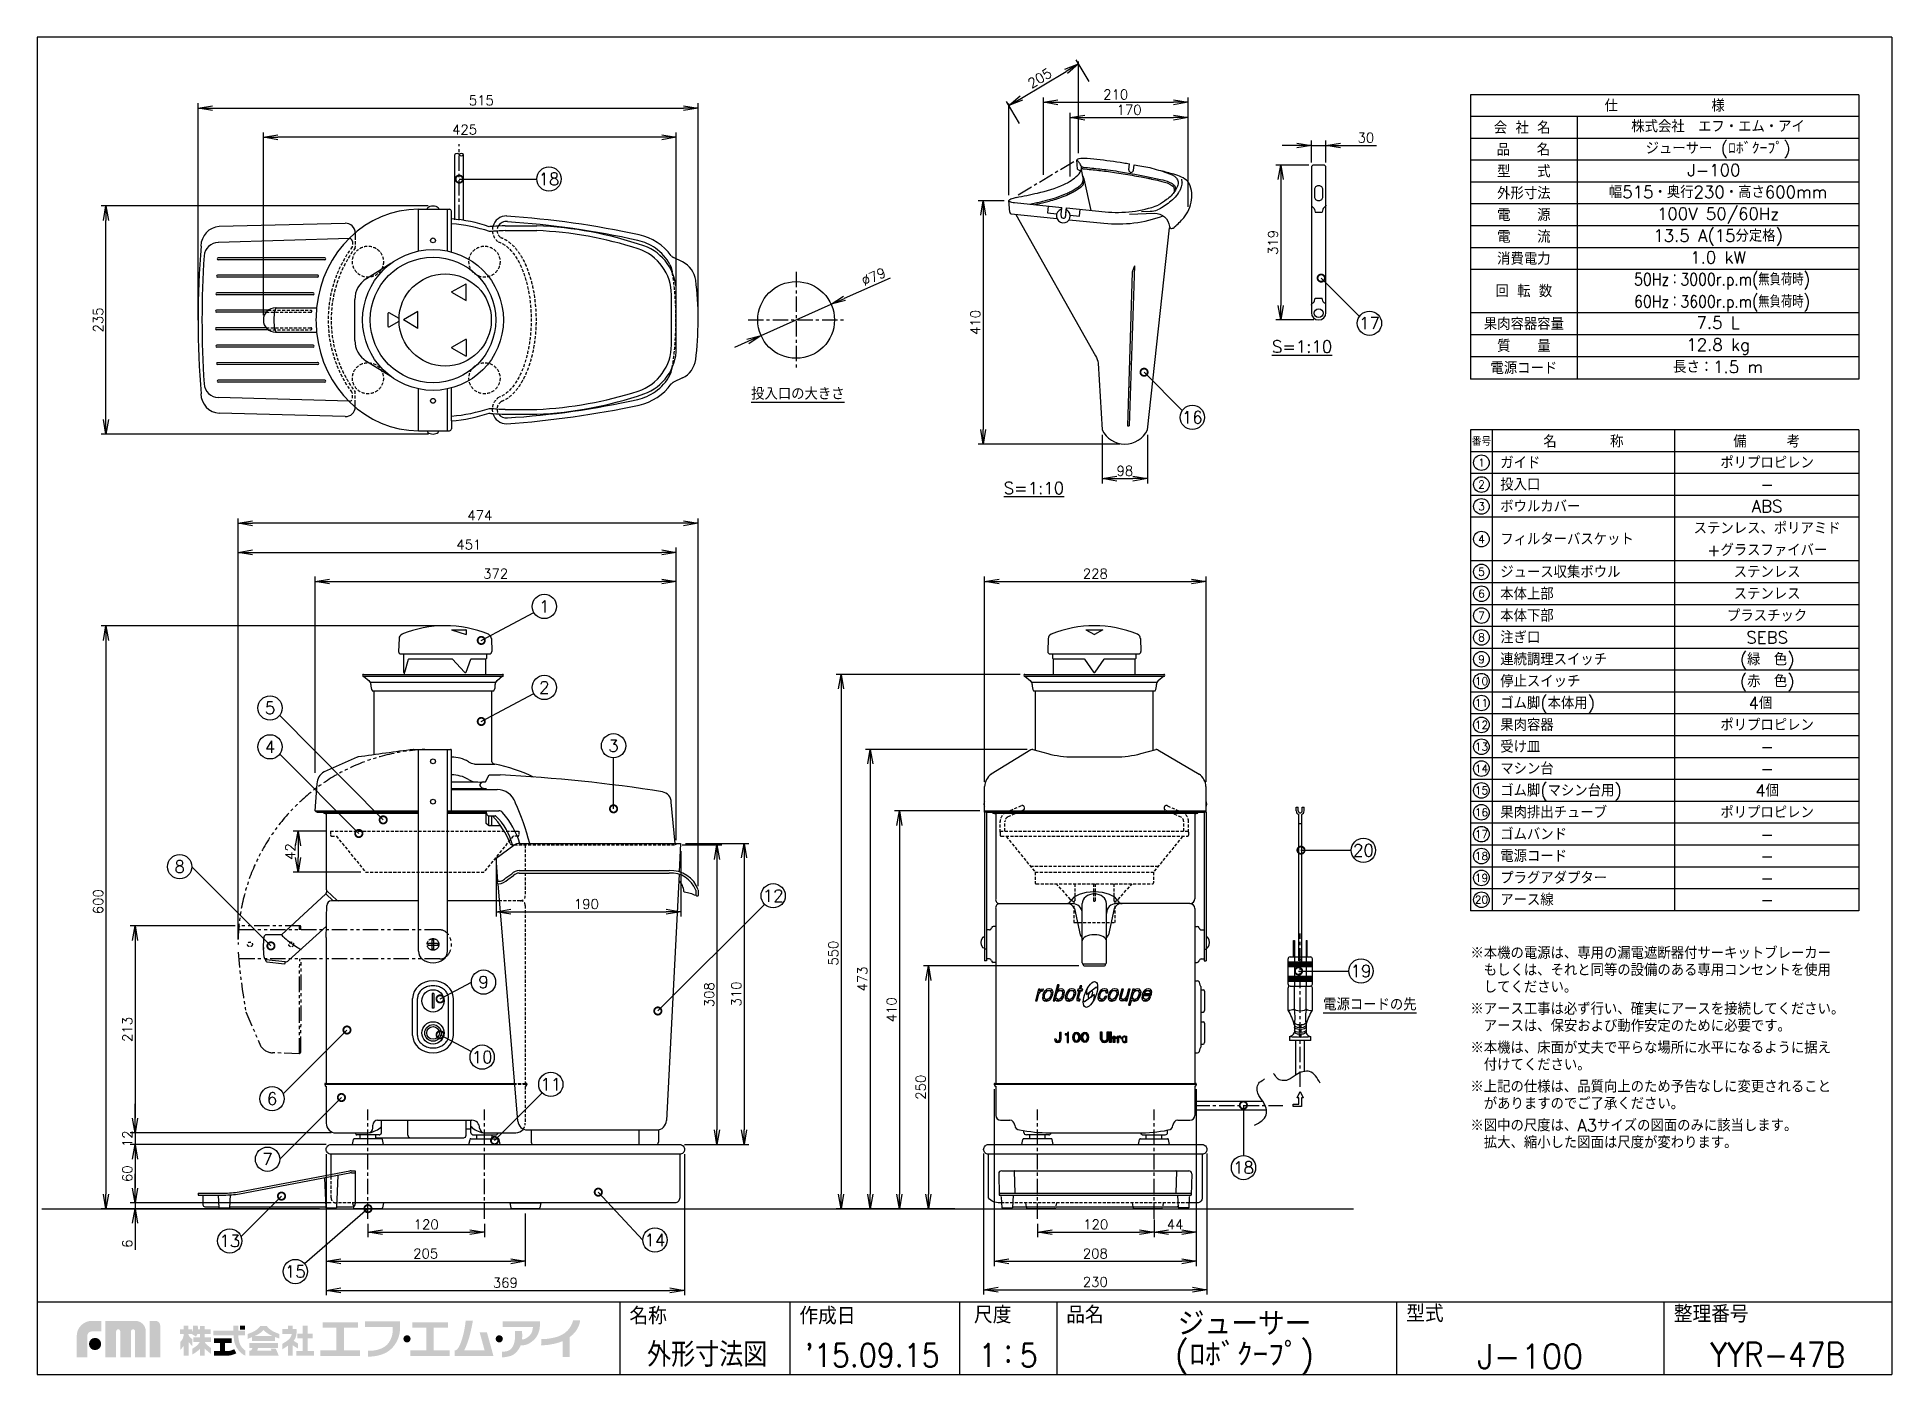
# Model space of a CAD drawing. Extents: x 115 to 2025, y 0 to 1377.
import ezdxf
from ezdxf.enums import TextEntityAlignment as Align

# ---------------------------------------------------------------- set-up
doc = ezdxf.new("R2010")
doc.units = 0
doc.header["$LTSCALE"] = 0.5
doc.header["$PDMODE"] = 3
for name, pattern in [('CENTER', [50.8, 31.75, -6.35, 6.35, -6.35]), ('HIDDEN', [9.525, 6.35, -3.175]), ('PHANTOM', [63.5, 31.75, -6.35, 6.35, -6.35, 6.35, -6.35])]:
    doc.linetypes.add(name, pattern=pattern)
doc.layers.get('0').update_dxf_attribs({"linetype": 'CONTINUOUS'})
doc.layers.get('DEFPOINTS').update_dxf_attribs({"linetype": 'CONTINUOUS'})
for name, color, linetype in [('DANMEN', 7, 'CONTINUOUS'), ('KIKI-2D2', 7, 'CONTINUOUS'), ('SIYOU', 7, 'CONTINUOUS'), ('SUNPOU', 7, 'CONTINUOUS'), ('WAKU', 7, 'CONTINUOUS')]:
    doc.layers.add(name, color=color, linetype=linetype)
doc.styles.add('BIGFONT', font='romans', dxfattribs={"bigfont": 'bigfont'})
doc.styles.get("Standard").update_dxf_attribs({"font": 'ROMANS', "bigfont": 'EXTFONT.shx'})
doc.dimstyles.get("Standard").update_dxf_attribs({"dimscale": 5, "dimtxt": 2, "dimasz": 3, "dimexe": 1, "dimexo": 1, "dimgap": 0.6, "dimtad": 3, "dimdec": 0, "dimzin": 0, "dimdsep": 46, "dimtxsty": 'STANDARD', "dimblk1": 'OPEN', "dimblk2": 'OPEN', "dimsah": 1, "dimcen": 1.5, "dimadec": 0, "dimazin": 0, "dimtfac": 1, "dimtdec": 0, "dimtmove": 0, "dimatfit": 0, "dimldrblk": 'DOTSMALL', "dimfxl": 1, "dimtvp": 1, "dimtolj": 1, "dimtzin": 0, "dimarcsym": 0})

msp = doc.modelspace()

# ---------------------------------------------------------------- texts
at = {"layer": 'SIYOU', "color": 1}
for s, p in [('仕\u3000\u3000\u3000\u3000\u3000\u3000\u3000様', (1791, 1306.2)), ('会 社 名', (1644.3, 1283.5)), ('株式会社\u3000エフ・エム・アイ', (1846, 1284.9)), ('品\u3000\u3000名', (1645.5, 1261)), ('ジューサー (ﾛﾎﾞｸｰﾌﾟ)', (1846, 1262.4)), ('型\u3000\u3000式', (1646, 1238.6)), ('J-100 ', (1846, 1239.8)), ('外形寸法', (1646, 1216.1)), ('幅515・奥行230・高さ600mm', (1846, 1217.3)), ('100V 50/60Hz', (1846, 1194.9)), ('電\u3000\u3000源', (1646, 1193.6)), ('電\u3000\u3000流', (1646, 1171.2)), ('13.5 A(15分定格)', (1846, 1172.4)), ('消費電力', (1646, 1148.7)), ('1.0 kW', (1846, 1149.9)), ('回 転 数', (1646, 1115.3)), ('果肉容器容量', (1646, 1081.6)), ('7.5 L', (1846, 1082.8)), ('%%US=1:10', (1417.6, 1058.2)), ('質\u3000\u3000量', (1646, 1058.9)), ('12.8 kg', (1846, 1060.1)), ('電源コード', (1646, 1036.1)), ('長さ：1.5 m', (1846, 1037.3)), ('%%U投入口の大きさ', (898.4, 1009.7)), ('ポリプロピレン', (1896.5, 938.8)), ('%%US=1:10', (1141.5, 912.5)), ('ABS', (1896.5, 893.8)), ('-', (1896.5, 916.3)), ('ステンレス、ポリアミド', (1896.5, 871.3)), ('+グラスファイバー', (1896.5, 848.8)), ('ステンレス', (1896.5, 826.3)), ('ステンレス', (1896.5, 803.8)), ('プラスチック', (1896.5, 781.3)), ('SEBS', (1896.5, 758.8)), ('(緑\u3000色)', (1896.5, 736.3)), ('(赤\u3000色)', (1896.5, 713.8)), ('4個\u3000', (1896.5, 691.3)), ('ポリプロピレン', (1896.5, 668.8)), ('-', (1896.5, 646.3)), ('-', (1896.5, 623.8)), ('4個', (1896.5, 601.3)), ('ポリプロピレン', (1896.5, 578.8)), ('-', (1896.5, 556.3)), ('-', (1896.5, 533.8)), ('-', (1896.5, 511.3)), ('-', (1896.5, 488.8))]:
    msp.add_text(s, height=12.5, dxfattribs=at).set_placement(p, align=Align.MIDDLE_CENTER)
at = {"layer": 'SIYOU', "color": 1, "width": 0.85}
for s, p in [('50Hz：3000r.p.m(無負荷時)', (1850, 1127.4)), ('60Hz：3600r.p.m(無負荷時)', (1850, 1104.6))]:
    msp.add_text(s, height=12.5, dxfattribs=at).set_placement(p, align=Align.MIDDLE_CENTER)
at = {"layer": 'SIYOU', "color": 7}
for s, height, p in [('番号', 8.04, (1602.3, 961.2)), ('名\u3000\u3000\u3000\u3000称', 12.5, (1707.3, 961.2)), ('備\u3000\u3000\u3000考', 12.5, (1896, 961.2)), ('1', 8.04, (1602.3, 938.7)), ('2', 8.04, (1602.3, 916.2)), ('3', 8.04, (1602.3, 893.7)), ('4', 8.04, (1602.3, 860)), ('5', 8.04, (1602.3, 826.3)), ('6', 8.04, (1602.3, 803.8)), ('7', 8.04, (1602.3, 781.3)), ('8', 8.04, (1602.3, 758.8)), ('9', 8.04, (1602.3, 736.3)), ('10', 8.04, (1602.3, 713.8)), ('11', 8.04, (1602.3, 691.3)), ('12', 8.04, (1602.3, 668.8)), ('13', 8.04, (1602.3, 646.3)), ('14', 8.04, (1602.3, 623.8)), ('15', 8.04, (1602.3, 601.3)), ('16', 8.04, (1602.3, 578.8)), ('17', 8.04, (1602.3, 556.3)), ('18', 8.04, (1602.3, 533.8)), ('19', 8.04, (1602.3, 511.3)), ('20', 8.04, (1602.3, 488.8))]:
    msp.add_text(s, height=height, dxfattribs=at).set_placement(p, align=Align.MIDDLE)
for s, p in [('ガイド', (1621.7, 938.7)), ('投入口', (1621.7, 916.2)), ('ボウルカバー', (1621.7, 893.7)), ('フィルターバスケット', (1621.7, 860)), ('ジュース収集ボウル', (1621.7, 826.2)), ('本体上部', (1621.7, 803.7)), ('本体下部', (1621.7, 781.3)), ('注ぎ口', (1621.7, 758.8)), ('ゴム脚(本体用)', (1621.7, 691.3)), ('果肉容器', (1621.7, 668.8)), ('受け皿', (1621.7, 646.3)), ('マシン台', (1621.7, 623.8)), ('ゴム脚(マシン台用)', (1621.7, 601.3)), ('果肉排出チューブ', (1621.7, 578.8)), ('ゴムバンド', (1621.7, 556.3)), ('電源コード', (1621.7, 533.8)), ('プラグアダプター', (1621.7, 511.3)), ('アース線', (1621.7, 488.8))]:
    msp.add_text(s, height=12.5, dxfattribs=at).set_placement(p, align=Align.MIDDLE_LEFT)
at = {"layer": 'SIYOU'}
for s, p in [('連続調理スイッチ', (1621.7, 736.3)), ('停止スイッチ', (1621.7, 713.8))]:
    msp.add_text(s, height=12.5, dxfattribs=at).set_placement(p, align=Align.MIDDLE_LEFT)
at = {"layer": 'SIYOU', "color": 1}
for s, p in [('※本機の電源は、専用の漏電遮断器付サーキットブレーカー ', (1591, 427.8)), ('\u3000もしくは、それと同等の設備のある専用コンセントを使用', (1591, 410.3)), ('\u3000してください。', (1591, 392.8)), ('%%U電源コードの先', (1439.3, 374.8)), ('※アース工事は必ず行い、確実にアースを接続してください。', (1591, 370.3)), ('\u3000アースは、保安および動作安定のために必要です。', (1591, 352.8)), ('※本機は、床面が丈夫で平らな場所に水平になるように据え', (1591, 330.3)), ('\u3000付けてください。', (1591, 312.8)), ('※上記の仕様は、品質向上のため予告なしに変更されること', (1591, 290.3)), ('\u3000がありますのでご了承ください。', (1591, 272.8)), ('※図中の尺度は、A3サイズの図面のみに該当します。', (1591, 250.3)), ('\u3000拡大、縮小した図面は尺度が変わります。', (1591, 232.8))]:
    msp.add_text(s, height=12.5, dxfattribs=at).set_placement(p)
at = {"layer": 'SUNPOU', "style": 'BIGFONT'}
for s, p in [('18', (642.1, 1230.7)), ('17', (1487, 1082.2)), ('16', (1304.6, 985.3)), ('1', (637.3, 790.7)), ('2', (637.3, 707.3)), ('5', (354.9, 686.2)), ('4', (354.9, 646.2)), ('3', (708.6, 647.3)), ('8', (261.8, 522.8)), ('12', (873, 492.9)), ('9', (574.7, 404)), ('18', (1357.3, 213.1))]:
    msp.add_text(s, height=12.5, rotation=360, dxfattribs=at).set_placement(p, align=Align.MIDDLE)
for s, p in [('20', (1480.8, 539.7)), ('19', (1478.3, 415.4)), ('10', (573.3, 326.8)), ('6', (357, 284)), ('11', (644, 298.8)), ('7', (352.3, 221.7)), ('13', (313.4, 137.6)), ('14', (751.2, 138.5)), ('15', (380.9, 106.1))]:
    msp.add_text(s, height=12.5, dxfattribs=at).set_placement(p, align=Align.MIDDLE)
at = {"layer": 'WAKU'}
for s, p in [('名称', (725, 51.6)), ('作成日', (900, 51.6)), ('尺度', (1079.8, 52.7)), ('品名', (1174.8, 52.7)), ('型式', (1524.9, 54)), ('整理番号', (1800.4, 53.6))]:
    msp.add_text(s, height=17.5, dxfattribs=at).set_placement(p)
at = {"layer": 'WAKU', "color": 1}
for s, p in [('ジューサー', (1358.4, 53)), ('(ﾛﾎﾞｸｰﾌﾟ)', (1358.4, 18.7)), ('J-100', (1652.5, 18.7))]:
    msp.add_text(s, height=25, dxfattribs=at).set_placement(p, align=Align.MIDDLE)
at = {"layer": 'WAKU', "color": 1, "width": 0.9}
for s, height, p in [('外形寸法図', 25, (805, 8)), ("'15.09.15", 24, (975, 8)), ('1：5', 24, (1115, 8)), ('YYR-47B', 25, (1907.5, 8))]:
    msp.add_text(s, height=height, dxfattribs=at).set_placement(p, align=Align.CENTER)

# ---------------------------------------------------------------- blocks, each defined once
blk = doc.blocks.new('_OPEN')
at = {"color": 0, "linetype": 'ByBlock'}
for p, q in [((-1, 0.17), (0, 0)), ((0, 0), (-1, -0.17)), ((0, 0), (-1, 0))]:
    blk.add_line(p, q, dxfattribs=at)
blk = doc.blocks.new('*D3')
at = {"layer": 'DEFPOINTS', "color": 0}
for p in [(932.7, 1101.7), (860.5, 1069.5)]:
    blk.add_point(p, dxfattribs=at)
at = {"layer": 'SUNPOU', "color": 0, "lineweight": -2}
for p, q in [((946.4, 1107.9), (993.7, 1129)), ((860.5, 1069.5), (932.7, 1101.7)), ((846.8, 1063.4), (833.2, 1057.3))]:
    blk.add_line(p, q, dxfattribs=at)
at = {"layer": 'SUNPOU', "color": 0, "lineweight": -2, "xscale": 15, "yscale": 15, "zscale": 15}
for p, rotation in [((932.7, 1101.7), 204.0801381402161), ((860.5, 1069.5), 24.0801381402161)]:
    blk.add_blockref('_OPEN', p, dxfattribs=dict(at, rotation=rotation))
at = {"layer": 'SUNPOU', "color": 0, "insert": (976.4, 1130.1), "char_height": 10, "attachment_point": 5, "rotation": 24.0801}
blk.add_mtext('\\A1;∅79', dxfattribs=at)
blk = doc.blocks.new('_DotSmall')
at = {"color": 0, "linetype": 'ByBlock', "const_width": 0.5}
blk.add_lwpolyline([(-0.0625, 0, 1), (0.0625, 0, 1)], format="xyb", close=True, dxfattribs=at)
blk = doc.blocks.new('*D4')
at = {"layer": 'DEFPOINTS', "color": 0}
for p in [(535.2, 770.8), (185.9, 170.8), (347, 170.8)]:
    blk.add_point(p, dxfattribs=at)
at = {"layer": 'SUNPOU', "color": 0, "lineweight": -2}
for p, q in [((530.2, 770.8), (180.9, 770.8)), ((185.9, 755.8), (185.9, 185.8)), ((342, 170.8), (180.9, 170.8))]:
    blk.add_line(p, q, dxfattribs=at)
at = {"layer": 'SUNPOU', "color": 0, "lineweight": -2, "xscale": 15, "yscale": 15, "zscale": 15}
for p, rotation in [((185.9, 770.8), 90), ((185.9, 170.8), 270)]:
    blk.add_blockref('_OPEN', p, dxfattribs=dict(at, rotation=rotation))
at = {"layer": 'SUNPOU', "color": 0, "insert": (177.9, 486.8), "char_height": 10, "attachment_point": 5, "rotation": 90}
blk.add_mtext('\\A1;600', dxfattribs=at)
blk = doc.blocks.new('*D5')
at = {"layer": 'DEFPOINTS', "color": 0}
for p in [(356.2, 176.8), (215.9, 170.8), (410.7, 170.8)]:
    blk.add_point(p, dxfattribs=at)
at = {"layer": 'SUNPOU', "color": 0, "lineweight": -2}
for p, q in [((215.9, 191.8), (215.9, 206.8)), ((351.2, 176.8), (210.9, 176.8)), ((215.9, 176.8), (215.9, 170.8)), ((405.7, 170.8), (210.9, 170.8)), ((215.9, 155.8), (215.9, 128.6))]:
    blk.add_line(p, q, dxfattribs=at)
at = {"layer": 'SUNPOU', "color": 0, "lineweight": -2, "xscale": 15, "yscale": 15, "zscale": 15}
for p, rotation in [((215.9, 176.8), 270), ((215.9, 170.8), 90)]:
    blk.add_blockref('_OPEN', p, dxfattribs=dict(at, rotation=rotation))
at = {"layer": 'SUNPOU', "color": 0, "insert": (207.9, 134.7), "char_height": 10, "attachment_point": 5, "rotation": 90}
blk.add_mtext('\\A1;6', dxfattribs=at)
blk = doc.blocks.new('*D6')
at = {"layer": 'DEFPOINTS', "color": 0}
for p in [(773.2, 846.4), (773.2, 545.2), (321.9, 442.8)]:
    blk.add_point(p, dxfattribs=at)
at = {"layer": 'SUNPOU', "color": 0, "lineweight": -2}
for p, q in [((321.9, 447.8), (321.9, 851.4)), ((336.9, 846.4), (758.2, 846.4)), ((773.2, 550.2), (773.2, 851.4))]:
    blk.add_line(p, q, dxfattribs=at)
at = {"layer": 'SUNPOU', "color": 0, "lineweight": -2, "xscale": 15, "yscale": 15, "zscale": 15, "rotation": 180}
blk.add_blockref('_OPEN', (321.9, 846.4), dxfattribs=at)
at = {"layer": 'SUNPOU', "color": 0, "lineweight": -2, "xscale": 15, "yscale": 15, "zscale": 15}
blk.add_blockref('_OPEN', (773.2, 846.4), dxfattribs=at)
at = {"layer": 'SUNPOU', "color": 0, "insert": (559.6, 854.4), "char_height": 10, "attachment_point": 5}
blk.add_mtext('\\A1;451', dxfattribs=at)
blk = doc.blocks.new('*D7')
at = {"layer": 'DEFPOINTS', "color": 0}
for p in [(321.9, 876.4), (795.8, 497.7), (321.9, 442.8)]:
    blk.add_point(p, dxfattribs=at)
at = {"layer": 'SUNPOU', "color": 0, "lineweight": -2}
for p, q in [((321.9, 447.8), (321.9, 881.4)), ((795.8, 502.7), (795.8, 881.4)), ((780.8, 876.4), (336.9, 876.4))]:
    blk.add_line(p, q, dxfattribs=at)
at = {"layer": 'SUNPOU', "color": 0, "lineweight": -2, "xscale": 15, "yscale": 15, "zscale": 15, "rotation": 180}
blk.add_blockref('_OPEN', (321.9, 876.4), dxfattribs=at)
at = {"layer": 'SUNPOU', "color": 0, "lineweight": -2, "xscale": 15, "yscale": 15, "zscale": 15}
blk.add_blockref('_OPEN', (795.8, 876.4), dxfattribs=at)
at = {"layer": 'SUNPOU', "color": 0, "insert": (570.9, 884.4), "char_height": 10, "attachment_point": 5}
blk.add_mtext('\\A1;474', dxfattribs=at)
blk = doc.blocks.new('*D8')
at = {"layer": 'DEFPOINTS', "color": 0}
for p in [(774.4, 545.2), (776.7, 236.8), (815.1, 236.8)]:
    blk.add_point(p, dxfattribs=at)
at = {"layer": 'SUNPOU', "color": 0, "lineweight": -2}
for p, q in [((779.4, 545.2), (820.1, 545.2)), ((815.1, 530.2), (815.1, 251.8)), ((781.7, 236.8), (820.1, 236.8))]:
    blk.add_line(p, q, dxfattribs=at)
at = {"layer": 'SUNPOU', "color": 0, "lineweight": -2, "xscale": 15, "yscale": 15, "zscale": 15}
for p, rotation in [((815.1, 545.2), 90), ((815.1, 236.8), 270)]:
    blk.add_blockref('_OPEN', p, dxfattribs=dict(at, rotation=rotation))
at = {"layer": 'SUNPOU', "color": 0, "insert": (807.1, 391), "char_height": 10, "attachment_point": 5, "rotation": 90}
blk.add_mtext('\\A1;308', dxfattribs=at)
blk = doc.blocks.new('*D9')
at = {"layer": 'DEFPOINTS', "color": 0}
for p in [(777.7, 546.8), (776.7, 236.8), (843, 236.8)]:
    blk.add_point(p, dxfattribs=at)
at = {"layer": 'SUNPOU', "color": 0, "lineweight": -2}
for p, q in [((782.7, 546.8), (848, 546.8)), ((843, 531.8), (843, 251.8)), ((781.7, 236.8), (848, 236.8))]:
    blk.add_line(p, q, dxfattribs=at)
at = {"layer": 'SUNPOU', "color": 0, "lineweight": -2, "xscale": 15, "yscale": 15, "zscale": 15}
for p, rotation in [((843, 546.8), 90), ((843, 236.8), 270)]:
    blk.add_blockref('_OPEN', p, dxfattribs=dict(at, rotation=rotation))
at = {"layer": 'SUNPOU', "color": 0, "insert": (835, 391.8), "char_height": 10, "attachment_point": 5, "rotation": 90}
blk.add_mtext('\\A1;310', dxfattribs=at)
blk = doc.blocks.new('*D10')
at = {"layer": 'DEFPOINTS', "color": 0}
for p in [(455.7, 160.3), (575.7, 160.3), (575.7, 146.6)]:
    blk.add_point(p, dxfattribs=at)
at = {"layer": 'SUNPOU', "color": 0, "lineweight": -2}
for p, q in [((455.7, 155.3), (455.7, 141.6)), ((575.7, 155.3), (575.7, 141.6)), ((470.7, 146.6), (560.7, 146.6))]:
    blk.add_line(p, q, dxfattribs=at)
at = {"layer": 'SUNPOU', "color": 0, "lineweight": -2, "xscale": 15, "yscale": 15, "zscale": 15, "rotation": 180}
blk.add_blockref('_OPEN', (455.7, 146.6), dxfattribs=at)
at = {"layer": 'SUNPOU', "color": 0, "lineweight": -2, "xscale": 15, "yscale": 15, "zscale": 15}
blk.add_blockref('_OPEN', (575.7, 146.6), dxfattribs=at)
at = {"layer": 'SUNPOU', "color": 0, "insert": (515.7, 154.6), "char_height": 10, "attachment_point": 5}
blk.add_mtext('\\A1;120', dxfattribs=at)
blk = doc.blocks.new('*D11')
at = {"layer": 'DEFPOINTS', "color": 0}
for p in [(773.2, 816.4), (401.2, 614.6), (773.2, 579.5)]:
    blk.add_point(p, dxfattribs=at)
at = {"layer": 'SUNPOU', "color": 0, "lineweight": -2}
for p, q in [((401.2, 619.6), (401.2, 821.4)), ((773.2, 584.5), (773.2, 821.4)), ((416.2, 816.4), (758.2, 816.4))]:
    blk.add_line(p, q, dxfattribs=at)
at = {"layer": 'SUNPOU', "color": 0, "lineweight": -2, "xscale": 15, "yscale": 15, "zscale": 15, "rotation": 180}
blk.add_blockref('_OPEN', (401.2, 816.4), dxfattribs=at)
at = {"layer": 'SUNPOU', "color": 0, "lineweight": -2, "xscale": 15, "yscale": 15, "zscale": 15}
blk.add_blockref('_OPEN', (773.2, 816.4), dxfattribs=at)
at = {"layer": 'SUNPOU', "color": 0, "insert": (587.2, 824.4), "char_height": 10, "attachment_point": 5}
blk.add_mtext('\\A1;372', dxfattribs=at)
blk = doc.blocks.new('*D12')
at = {"layer": 'DEFPOINTS', "color": 0}
for p in [(412.7, 162.7), (617.7, 170.8), (617.7, 116.6)]:
    blk.add_point(p, dxfattribs=at)
at = {"layer": 'SUNPOU', "color": 0, "lineweight": -2}
for p, q in [((412.7, 157.7), (412.7, 111.6)), ((617.7, 165.8), (617.7, 111.6)), ((427.7, 116.6), (602.7, 116.6))]:
    blk.add_line(p, q, dxfattribs=at)
at = {"layer": 'SUNPOU', "color": 0, "lineweight": -2, "xscale": 15, "yscale": 15, "zscale": 15, "rotation": 180}
blk.add_blockref('_OPEN', (412.7, 116.6), dxfattribs=at)
at = {"layer": 'SUNPOU', "color": 0, "lineweight": -2, "xscale": 15, "yscale": 15, "zscale": 15}
blk.add_blockref('_OPEN', (617.7, 116.6), dxfattribs=at)
at = {"layer": 'SUNPOU', "color": 0, "insert": (515.2, 124.6), "char_height": 10, "attachment_point": 5}
blk.add_mtext('\\A1;205', dxfattribs=at)
blk = doc.blocks.new('*D13')
at = {"layer": 'DEFPOINTS', "color": 0}
for p in [(587.7, 537.3), (777.8, 543.7), (777.8, 476.4)]:
    blk.add_point(p, dxfattribs=at)
at = {"layer": 'SUNPOU', "color": 0, "lineweight": -2}
for p, q in [((777.8, 538.7), (777.8, 471.4)), ((587.7, 532.3), (587.7, 471.4)), ((602.7, 476.4), (762.8, 476.4))]:
    blk.add_line(p, q, dxfattribs=at)
at = {"layer": 'SUNPOU', "color": 0, "lineweight": -2, "xscale": 15, "yscale": 15, "zscale": 15, "rotation": 180}
blk.add_blockref('_OPEN', (587.7, 476.4), dxfattribs=at)
at = {"layer": 'SUNPOU', "color": 0, "lineweight": -2, "xscale": 15, "yscale": 15, "zscale": 15}
blk.add_blockref('_OPEN', (777.8, 476.4), dxfattribs=at)
at = {"layer": 'SUNPOU', "color": 0, "insert": (680.7, 484.4), "char_height": 10, "attachment_point": 5}
blk.add_mtext('\\A1;190', dxfattribs=at)
blk = doc.blocks.new('*D14')
at = {"layer": 'DEFPOINTS', "color": 0}
for p in [(795.8, 1303.6), (280.7, 1080.5), (795.8, 1085.6)]:
    blk.add_point(p, dxfattribs=at)
at = {"layer": 'SUNPOU', "color": 0, "lineweight": -2}
for p, q in [((280.7, 1085.5), (280.7, 1308.6)), ((295.7, 1303.6), (780.8, 1303.6)), ((795.8, 1090.6), (795.8, 1308.6))]:
    blk.add_line(p, q, dxfattribs=at)
at = {"layer": 'SUNPOU', "color": 0, "lineweight": -2, "xscale": 15, "yscale": 15, "zscale": 15, "rotation": 180}
blk.add_blockref('_OPEN', (280.7, 1303.6), dxfattribs=at)
at = {"layer": 'SUNPOU', "color": 0, "lineweight": -2, "xscale": 15, "yscale": 15, "zscale": 15}
blk.add_blockref('_OPEN', (795.8, 1303.6), dxfattribs=at)
at = {"layer": 'SUNPOU', "color": 0, "insert": (572.5, 1311.6), "char_height": 10, "attachment_point": 5}
blk.add_mtext('\\A1;515', dxfattribs=at)
blk = doc.blocks.new('*D15')
at = {"layer": 'DEFPOINTS', "color": 0}
for p in [(185.9, 1203.1), (522.7, 1203.1), (523, 968.1)]:
    blk.add_point(p, dxfattribs=at)
at = {"layer": 'SUNPOU', "color": 0, "lineweight": -2}
for p, q in [((517.7, 1203.1), (180.9, 1203.1)), ((185.9, 983.1), (185.9, 1188.1)), ((518, 968.1), (180.9, 968.1))]:
    blk.add_line(p, q, dxfattribs=at)
at = {"layer": 'SUNPOU', "color": 0, "lineweight": -2, "xscale": 15, "yscale": 15, "zscale": 15}
for p, rotation in [((185.9, 1203.1), 90), ((185.9, 968.1), 270)]:
    blk.add_blockref('_OPEN', p, dxfattribs=dict(at, rotation=rotation))
at = {"layer": 'SUNPOU', "color": 0, "insert": (177.9, 1085.6), "char_height": 10, "attachment_point": 5, "rotation": 90}
blk.add_mtext('\\A1;235', dxfattribs=at)
blk = doc.blocks.new('*D16')
at = {"layer": 'DEFPOINTS', "color": 0}
for p in [(348, 1273.6), (348, 1085.6), (773.2, 1085.6)]:
    blk.add_point(p, dxfattribs=at)
at = {"layer": 'SUNPOU', "color": 0, "lineweight": -2}
for p, q in [((348, 1090.6), (348, 1278.6)), ((758.2, 1273.6), (363, 1273.6)), ((773.2, 1090.6), (773.2, 1278.6))]:
    blk.add_line(p, q, dxfattribs=at)
at = {"layer": 'SUNPOU', "color": 0, "lineweight": -2, "xscale": 15, "yscale": 15, "zscale": 15, "rotation": 180}
blk.add_blockref('_OPEN', (348, 1273.6), dxfattribs=at)
at = {"layer": 'SUNPOU', "color": 0, "lineweight": -2, "xscale": 15, "yscale": 15, "zscale": 15}
blk.add_blockref('_OPEN', (773.2, 1273.6), dxfattribs=at)
at = {"layer": 'SUNPOU', "color": 0, "insert": (555.2, 1281.6), "char_height": 10, "attachment_point": 5}
blk.add_mtext('\\A1;425', dxfattribs=at)
blk = doc.blocks.new('*D17')
at = {"layer": 'DEFPOINTS', "color": 0}
for p in [(1192.7, 420.8), (1032.9, 170.8), (1065, 170.8)]:
    blk.add_point(p, dxfattribs=at)
at = {"layer": 'SUNPOU', "color": 0, "lineweight": -2}
for p, q in [((1187.7, 420.8), (1027.9, 420.8)), ((1032.9, 405.8), (1032.9, 185.8)), ((1060, 170.8), (1027.9, 170.8))]:
    blk.add_line(p, q, dxfattribs=at)
at = {"layer": 'SUNPOU', "color": 0, "lineweight": -2, "xscale": 15, "yscale": 15, "zscale": 15}
for p, rotation in [((1032.9, 420.8), 90), ((1032.9, 170.8), 270)]:
    blk.add_blockref('_OPEN', p, dxfattribs=dict(at, rotation=rotation))
at = {"layer": 'SUNPOU', "color": 0, "insert": (1024.9, 295.8), "char_height": 10, "attachment_point": 5, "rotation": 90}
blk.add_mtext('\\A1;250', dxfattribs=at)
blk = doc.blocks.new('*D18')
at = {"layer": 'DEFPOINTS', "color": 0}
for p in [(1139.6, 643.6), (972.9, 170.8), (1060, 170.8)]:
    blk.add_point(p, dxfattribs=at)
at = {"layer": 'SUNPOU', "color": 0, "lineweight": -2}
for p, q in [((1134.6, 643.6), (967.9, 643.6)), ((972.9, 628.6), (972.9, 185.8)), ((1055, 170.8), (967.9, 170.8))]:
    blk.add_line(p, q, dxfattribs=at)
at = {"layer": 'SUNPOU', "color": 0, "lineweight": -2, "xscale": 15, "yscale": 15, "zscale": 15}
for p, rotation in [((972.9, 643.6), 90), ((972.9, 170.8), 270)]:
    blk.add_blockref('_OPEN', p, dxfattribs=dict(at, rotation=rotation))
at = {"layer": 'SUNPOU', "color": 0, "insert": (964.9, 407.2), "char_height": 10, "attachment_point": 5, "rotation": 90}
blk.add_mtext('\\A1;473', dxfattribs=at)
blk = doc.blocks.new('*D19')
at = {"layer": 'DEFPOINTS', "color": 0}
for p in [(1132.2, 720.8), (942.9, 170.8), (1060, 170.8)]:
    blk.add_point(p, dxfattribs=at)
at = {"layer": 'SUNPOU', "color": 0, "lineweight": -2}
for p, q in [((1127.2, 720.8), (937.9, 720.8)), ((942.9, 705.8), (942.9, 185.8)), ((1055, 170.8), (937.9, 170.8))]:
    blk.add_line(p, q, dxfattribs=at)
at = {"layer": 'SUNPOU', "color": 0, "lineweight": -2, "xscale": 15, "yscale": 15, "zscale": 15}
for p, rotation in [((942.9, 720.8), 90), ((942.9, 170.8), 270)]:
    blk.add_blockref('_OPEN', p, dxfattribs=dict(at, rotation=rotation))
at = {"layer": 'SUNPOU', "color": 0, "insert": (934.9, 433.8), "char_height": 10, "attachment_point": 5, "rotation": 90}
blk.add_mtext('\\A1;550', dxfattribs=at)
blk = doc.blocks.new('*D20')
at = {"layer": 'DEFPOINTS', "color": 0}
for p in [(1090.7, 580.3), (1002.9, 170.8), (1060, 170.8)]:
    blk.add_point(p, dxfattribs=at)
at = {"layer": 'SUNPOU', "color": 0, "lineweight": -2}
for p, q in [((1085.7, 580.3), (997.9, 580.3)), ((1002.9, 565.3), (1002.9, 185.8)), ((1055, 170.8), (997.9, 170.8))]:
    blk.add_line(p, q, dxfattribs=at)
at = {"layer": 'SUNPOU', "color": 0, "lineweight": -2, "xscale": 15, "yscale": 15, "zscale": 15}
for p, rotation in [((1002.9, 580.3), 90), ((1002.9, 170.8), 270)]:
    blk.add_blockref('_OPEN', p, dxfattribs=dict(at, rotation=rotation))
at = {"layer": 'SUNPOU', "color": 0, "insert": (994.9, 375.5), "char_height": 10, "attachment_point": 5, "rotation": 90}
blk.add_mtext('\\A1;410', dxfattribs=at)
blk = doc.blocks.new('*D21')
at = {"layer": 'DEFPOINTS', "color": 0}
for p in [(323.8, 461.8), (215.9, 248.8), (422.7, 248.8)]:
    blk.add_point(p, dxfattribs=at)
at = {"layer": 'SUNPOU', "color": 0, "lineweight": -2}
for p, q in [((318.8, 461.8), (210.9, 461.8)), ((215.9, 446.8), (215.9, 263.8)), ((417.7, 248.8), (210.9, 248.8))]:
    blk.add_line(p, q, dxfattribs=at)
at = {"layer": 'SUNPOU', "color": 0, "lineweight": -2, "xscale": 15, "yscale": 15, "zscale": 15}
for p, rotation in [((215.9, 461.8), 90), ((215.9, 248.8), 270)]:
    blk.add_blockref('_OPEN', p, dxfattribs=dict(at, rotation=rotation))
at = {"layer": 'SUNPOU', "color": 0, "insert": (207.9, 355.3), "char_height": 10, "attachment_point": 5, "rotation": 90}
blk.add_mtext('\\A1;213', dxfattribs=at)
blk = doc.blocks.new('*D22')
at = {"layer": 'DEFPOINTS', "color": 0}
for p in [(1318.7, 816.4), (1090.7, 605.3), (1318.7, 605.3)]:
    blk.add_point(p, dxfattribs=at)
at = {"layer": 'SUNPOU', "color": 0, "lineweight": -2}
for p, q in [((1090.7, 610.3), (1090.7, 821.4)), ((1318.7, 610.3), (1318.7, 821.4)), ((1105.7, 816.4), (1303.7, 816.4))]:
    blk.add_line(p, q, dxfattribs=at)
at = {"layer": 'SUNPOU', "color": 0, "lineweight": -2, "xscale": 15, "yscale": 15, "zscale": 15, "rotation": 180}
blk.add_blockref('_OPEN', (1090.7, 816.4), dxfattribs=at)
at = {"layer": 'SUNPOU', "color": 0, "lineweight": -2, "xscale": 15, "yscale": 15, "zscale": 15}
blk.add_blockref('_OPEN', (1318.7, 816.4), dxfattribs=at)
at = {"layer": 'SUNPOU', "color": 0, "insert": (1204.7, 824.4), "char_height": 10, "attachment_point": 5}
blk.add_mtext('\\A1;228', dxfattribs=at)
blk = doc.blocks.new('*D23')
at = {"layer": 'DEFPOINTS', "color": 0}
for p in [(417.7, 236.8), (215.9, 176.8), (422.7, 176.8)]:
    blk.add_point(p, dxfattribs=at)
at = {"layer": 'SUNPOU', "color": 0, "lineweight": -2}
for p, q in [((412.7, 236.8), (210.9, 236.8)), ((215.9, 221.8), (215.9, 191.8)), ((417.7, 176.8), (210.9, 176.8))]:
    blk.add_line(p, q, dxfattribs=at)
at = {"layer": 'SUNPOU', "color": 0, "lineweight": -2, "xscale": 15, "yscale": 15, "zscale": 15}
for p, rotation in [((215.9, 236.8), 90), ((215.9, 176.8), 270)]:
    blk.add_blockref('_OPEN', p, dxfattribs=dict(at, rotation=rotation))
at = {"layer": 'SUNPOU', "color": 0, "insert": (207.9, 206.8), "char_height": 10, "attachment_point": 5, "rotation": 90}
blk.add_mtext('\\A1;60', dxfattribs=at)
blk = doc.blocks.new('*D24')
at = {"layer": 'DEFPOINTS', "color": 0}
for p in [(1145.2, 160.3), (1265.2, 160.3), (1265.2, 146.6)]:
    blk.add_point(p, dxfattribs=at)
at = {"layer": 'SUNPOU', "color": 0, "lineweight": -2}
for p, q in [((1145.2, 155.3), (1145.2, 141.6)), ((1265.2, 155.3), (1265.2, 141.6)), ((1160.2, 146.6), (1250.2, 146.6))]:
    blk.add_line(p, q, dxfattribs=at)
at = {"layer": 'SUNPOU', "color": 0, "lineweight": -2, "xscale": 15, "yscale": 15, "zscale": 15, "rotation": 180}
blk.add_blockref('_OPEN', (1145.2, 146.6), dxfattribs=at)
at = {"layer": 'SUNPOU', "color": 0, "lineweight": -2, "xscale": 15, "yscale": 15, "zscale": 15}
blk.add_blockref('_OPEN', (1265.2, 146.6), dxfattribs=at)
at = {"layer": 'SUNPOU', "color": 0, "insert": (1205.2, 154.6), "char_height": 10, "attachment_point": 5}
blk.add_mtext('\\A1;120', dxfattribs=at)
blk = doc.blocks.new('*D25')
at = {"layer": 'DEFPOINTS', "color": 0}
for p in [(1100.7, 298.8), (1308.7, 298.8), (1308.7, 116.6)]:
    blk.add_point(p, dxfattribs=at)
at = {"layer": 'SUNPOU', "color": 0, "lineweight": -2}
for p, q in [((1100.7, 293.8), (1100.7, 111.6)), ((1308.7, 293.8), (1308.7, 111.6)), ((1115.7, 116.6), (1293.7, 116.6))]:
    blk.add_line(p, q, dxfattribs=at)
at = {"layer": 'SUNPOU', "color": 0, "lineweight": -2, "xscale": 15, "yscale": 15, "zscale": 15, "rotation": 180}
blk.add_blockref('_OPEN', (1100.7, 116.6), dxfattribs=at)
at = {"layer": 'SUNPOU', "color": 0, "lineweight": -2, "xscale": 15, "yscale": 15, "zscale": 15}
blk.add_blockref('_OPEN', (1308.7, 116.6), dxfattribs=at)
at = {"layer": 'SUNPOU', "color": 0, "insert": (1204.7, 124.6), "char_height": 10, "attachment_point": 5}
blk.add_mtext('\\A1;208', dxfattribs=at)
blk = doc.blocks.new('*D26')
at = {"layer": 'DEFPOINTS', "color": 0}
for p in [(1089.7, 232.5), (1319.7, 232.5), (1319.7, 87.4)]:
    blk.add_point(p, dxfattribs=at)
at = {"layer": 'SUNPOU', "color": 0, "lineweight": -2}
for p, q in [((1089.7, 227.5), (1089.7, 82.4)), ((1319.7, 227.5), (1319.7, 82.4)), ((1104.7, 87.4), (1304.7, 87.4))]:
    blk.add_line(p, q, dxfattribs=at)
at = {"layer": 'SUNPOU', "color": 0, "lineweight": -2, "xscale": 15, "yscale": 15, "zscale": 15, "rotation": 180}
blk.add_blockref('_OPEN', (1089.7, 87.4), dxfattribs=at)
at = {"layer": 'SUNPOU', "color": 0, "lineweight": -2, "xscale": 15, "yscale": 15, "zscale": 15}
blk.add_blockref('_OPEN', (1319.7, 87.4), dxfattribs=at)
at = {"layer": 'SUNPOU', "color": 0, "insert": (1204.7, 95.4), "char_height": 10, "attachment_point": 5}
blk.add_mtext('\\A1;230', dxfattribs=at)
blk = doc.blocks.new('*D27')
at = {"layer": 'DEFPOINTS', "color": 0}
for p in [(1308.7, 181.1), (1265.2, 164.8), (1308.7, 146.6)]:
    blk.add_point(p, dxfattribs=at)
at = {"layer": 'SUNPOU', "color": 0, "lineweight": -2}
for p, q in [((1308.7, 176.1), (1308.7, 141.6)), ((1265.2, 159.8), (1265.2, 141.6)), ((1280.2, 146.6), (1293.7, 146.6))]:
    blk.add_line(p, q, dxfattribs=at)
at = {"layer": 'SUNPOU', "color": 0, "lineweight": -2, "xscale": 15, "yscale": 15, "zscale": 15, "rotation": 180}
blk.add_blockref('_OPEN', (1265.2, 146.6), dxfattribs=at)
at = {"layer": 'SUNPOU', "color": 0, "lineweight": -2, "xscale": 15, "yscale": 15, "zscale": 15}
blk.add_blockref('_OPEN', (1308.7, 146.6), dxfattribs=at)
at = {"layer": 'SUNPOU', "color": 0, "insert": (1286.9, 154.6), "char_height": 10, "attachment_point": 5}
blk.add_mtext('\\A1;44', dxfattribs=at)
blk = doc.blocks.new('*D28')
at = {"layer": 'DEFPOINTS', "color": 0}
for p in [(412.7, 231.8), (781.7, 231.8), (781.7, 86.6)]:
    blk.add_point(p, dxfattribs=at)
at = {"layer": 'SUNPOU', "color": 0, "lineweight": -2}
for p, q in [((412.7, 226.8), (412.7, 81.6)), ((781.7, 226.8), (781.7, 81.6)), ((427.7, 86.6), (766.7, 86.6))]:
    blk.add_line(p, q, dxfattribs=at)
at = {"layer": 'SUNPOU', "color": 0, "lineweight": -2, "xscale": 15, "yscale": 15, "zscale": 15, "rotation": 180}
blk.add_blockref('_OPEN', (412.7, 86.6), dxfattribs=at)
at = {"layer": 'SUNPOU', "color": 0, "lineweight": -2, "xscale": 15, "yscale": 15, "zscale": 15}
blk.add_blockref('_OPEN', (781.7, 86.6), dxfattribs=at)
at = {"layer": 'SUNPOU', "color": 0, "insert": (597.2, 94.6), "char_height": 10, "attachment_point": 5}
blk.add_mtext('\\A1;369', dxfattribs=at)
blk = doc.blocks.new('*D29')
at = {"layer": 'DEFPOINTS', "color": 0}
for p in [(258.5, 248.8), (215.9, 236.8), (264.5, 236.8)]:
    blk.add_point(p, dxfattribs=at)
at = {"layer": 'SUNPOU', "color": 0, "lineweight": -2}
for p, q in [((215.9, 263.8), (215.9, 278.8)), ((253.5, 248.8), (210.9, 248.8)), ((215.9, 248.8), (215.9, 236.8)), ((259.5, 236.8), (210.9, 236.8)), ((215.9, 221.8), (215.9, 206.8))]:
    blk.add_line(p, q, dxfattribs=at)
at = {"layer": 'SUNPOU', "color": 0, "lineweight": -2, "xscale": 15, "yscale": 15, "zscale": 15}
for p, rotation in [((215.9, 248.8), 270), ((215.9, 236.8), 90)]:
    blk.add_blockref('_OPEN', p, dxfattribs=dict(at, rotation=rotation))
at = {"layer": 'SUNPOU', "color": 0, "insert": (207.9, 242.8), "char_height": 10, "attachment_point": 5, "rotation": 90}
blk.add_mtext('\\A1;12', dxfattribs=at)
blk = doc.blocks.new('*D30')
at = {"layer": 'DEFPOINTS', "color": 0}
for p in [(417.2, 559.3), (383.7, 517.3), (453.2, 517.3)]:
    blk.add_point(p, dxfattribs=at)
at = {"layer": 'SUNPOU', "color": 0, "lineweight": -2}
for p, q in [((412.2, 559.3), (378.7, 559.3)), ((383.7, 544.3), (383.7, 532.3)), ((448.2, 517.3), (378.7, 517.3))]:
    blk.add_line(p, q, dxfattribs=at)
at = {"layer": 'SUNPOU', "color": 0, "lineweight": -2, "xscale": 15, "yscale": 15, "zscale": 15}
for p, rotation in [((383.7, 559.3), 90), ((383.7, 517.3), 270)]:
    blk.add_blockref('_OPEN', p, dxfattribs=dict(at, rotation=rotation))
at = {"layer": 'SUNPOU', "color": 0, "insert": (375.7, 538.3), "char_height": 10, "attachment_point": 5, "rotation": 90}
blk.add_mtext('\\A1;42', dxfattribs=at)
blk = doc.blocks.new('*D31')
at = {"layer": 'DEFPOINTS', "color": 0}
for p in [(1429.7, 1245.1), (1395.7, 1085.6), (1434.7, 1085.6)]:
    blk.add_point(p, dxfattribs=at)
at = {"layer": 'SUNPOU', "color": 0, "lineweight": -2}
for p, q in [((1424.7, 1245.1), (1390.7, 1245.1)), ((1395.7, 1230.1), (1395.7, 1100.6)), ((1429.7, 1085.6), (1390.7, 1085.6))]:
    blk.add_line(p, q, dxfattribs=at)
at = {"layer": 'SUNPOU', "color": 0, "lineweight": -2, "xscale": 15, "yscale": 15, "zscale": 15}
for p, rotation in [((1395.7, 1245.1), 90), ((1395.7, 1085.6), 270)]:
    blk.add_blockref('_OPEN', p, dxfattribs=dict(at, rotation=rotation))
at = {"layer": 'SUNPOU', "color": 0, "insert": (1387.7, 1165.4), "char_height": 10, "attachment_point": 5, "rotation": 90}
blk.add_mtext('\\A1;319', dxfattribs=at)
blk = doc.blocks.new('*D32')
at = {"layer": 'DEFPOINTS', "color": 0}
for p in [(1442.2, 1265.2), (1427.2, 1242.6), (1442.2, 1242.6)]:
    blk.add_point(p, dxfattribs=at)
at = {"layer": 'SUNPOU', "color": 0, "lineweight": -2}
for p, q in [((1412.2, 1265.2), (1397.2, 1265.2)), ((1427.2, 1247.6), (1427.2, 1270.2)), ((1427.2, 1265.2), (1442.2, 1265.2)), ((1442.2, 1247.6), (1442.2, 1270.2)), ((1457.2, 1265.2), (1494.4, 1265.2))]:
    blk.add_line(p, q, dxfattribs=at)
at = {"layer": 'SUNPOU', "color": 0, "lineweight": -2, "xscale": 15, "yscale": 15, "zscale": 15}
blk.add_blockref('_OPEN', (1427.2, 1265.2), dxfattribs=at)
at = {"layer": 'SUNPOU', "color": 0, "lineweight": -2, "xscale": 15, "yscale": 15, "zscale": 15, "rotation": 180}
blk.add_blockref('_OPEN', (1442.2, 1265.2), dxfattribs=at)
at = {"layer": 'SUNPOU', "color": 0, "insert": (1483.3, 1273.2), "char_height": 10, "attachment_point": 5}
blk.add_mtext('\\A1;30', dxfattribs=at)
blk = doc.blocks.new('*D33')
at = {"layer": 'DEFPOINTS', "color": 0}
for p in [(1115.8, 1208.3), (1089.2, 957.7), (1235.1, 957.7)]:
    blk.add_point(p, dxfattribs=at)
at = {"layer": 'SUNPOU', "color": 0, "lineweight": -2}
for p, q in [((1110.8, 1208.3), (1084.2, 1208.3)), ((1089.2, 1193.3), (1089.2, 972.7)), ((1230.1, 957.7), (1084.2, 957.7))]:
    blk.add_line(p, q, dxfattribs=at)
at = {"layer": 'SUNPOU', "color": 0, "lineweight": -2, "xscale": 15, "yscale": 15, "zscale": 15}
for p, rotation in [((1089.2, 1208.3), 90), ((1089.2, 957.7), 270)]:
    blk.add_blockref('_OPEN', p, dxfattribs=dict(at, rotation=rotation))
at = {"layer": 'SUNPOU', "color": 0, "insert": (1081.2, 1083), "char_height": 10, "attachment_point": 5, "rotation": 90}
blk.add_mtext('\\A1;410', dxfattribs=at)
blk = doc.blocks.new('*D34')
at = {"layer": 'DEFPOINTS', "color": 0}
for p in [(1300.2, 1293.9), (1178.8, 1228.4), (1300.2, 1197.2)]:
    blk.add_point(p, dxfattribs=at)
at = {"layer": 'SUNPOU', "color": 0, "lineweight": -2}
for p, q in [((1178.8, 1233.4), (1178.8, 1298.9)), ((1300.2, 1202.2), (1300.2, 1298.9)), ((1193.8, 1293.9), (1285.2, 1293.9))]:
    blk.add_line(p, q, dxfattribs=at)
at = {"layer": 'SUNPOU', "color": 0, "lineweight": -2, "xscale": 15, "yscale": 15, "zscale": 15, "rotation": 180}
blk.add_blockref('_OPEN', (1178.8, 1293.9), dxfattribs=at)
at = {"layer": 'SUNPOU', "color": 0, "lineweight": -2, "xscale": 15, "yscale": 15, "zscale": 15}
blk.add_blockref('_OPEN', (1300.2, 1293.9), dxfattribs=at)
at = {"layer": 'SUNPOU', "color": 0, "insert": (1239.5, 1301.9), "char_height": 10, "attachment_point": 5}
blk.add_mtext('\\A1;170', dxfattribs=at)
blk = doc.blocks.new('*D35')
at = {"layer": 'DEFPOINTS', "color": 0}
for p in [(1300.2, 1309.7), (1151.2, 1230), (1300.2, 1199.7)]:
    blk.add_point(p, dxfattribs=at)
at = {"layer": 'SUNPOU', "color": 0, "lineweight": -2}
for p, q in [((1151.2, 1235), (1151.2, 1314.7)), ((1166.2, 1309.7), (1285.2, 1309.7)), ((1300.2, 1204.7), (1300.2, 1314.7))]:
    blk.add_line(p, q, dxfattribs=at)
at = {"layer": 'SUNPOU', "color": 0, "lineweight": -2, "xscale": 15, "yscale": 15, "zscale": 15, "rotation": 180}
blk.add_blockref('_OPEN', (1151.2, 1309.7), dxfattribs=at)
at = {"layer": 'SUNPOU', "color": 0, "lineweight": -2, "xscale": 15, "yscale": 15, "zscale": 15}
blk.add_blockref('_OPEN', (1300.2, 1309.7), dxfattribs=at)
at = {"layer": 'SUNPOU', "color": 0, "insert": (1225.7, 1317.7), "char_height": 10, "attachment_point": 5}
blk.add_mtext('\\A1;210', dxfattribs=at)
blk = doc.blocks.new('*D36')
at = {"layer": 'DEFPOINTS', "color": 0}
for p in [(1187.5, 1349.1), (1200.8, 1326.7), (1129.2, 1283.6)]:
    blk.add_point(p, dxfattribs=at)
at = {"layer": 'SUNPOU', "color": 0, "lineweight": -2}
for p, q in [((1128.6, 1314), (1174.6, 1341.4)), ((1198.3, 1331), (1184.9, 1353.4)), ((1126.7, 1287.9), (1113.2, 1310.6))]:
    blk.add_line(p, q, dxfattribs=at)
at = {"layer": 'SUNPOU', "color": 0, "lineweight": -2, "xscale": 15, "yscale": 15, "zscale": 15}
for p, rotation in [((1187.5, 1349.1), 30.79863773916236), ((1115.7, 1306.3), 210.7986377391624)]:
    blk.add_blockref('_OPEN', p, dxfattribs=dict(at, rotation=rotation))
at = {"layer": 'SUNPOU', "color": 0, "insert": (1147.5, 1334.5), "char_height": 10, "attachment_point": 5, "rotation": 30.7986}
blk.add_mtext('\\A1;205', dxfattribs=at)
blk = doc.blocks.new('*D37')
at = {"layer": 'DEFPOINTS', "color": 0}
for p in [(1211.8, 972.5), (1258.4, 972.5), (1258.4, 922.3)]:
    blk.add_point(p, dxfattribs=at)
at = {"layer": 'SUNPOU', "color": 0, "lineweight": -2}
for p, q in [((1211.8, 967.5), (1211.8, 917.3)), ((1258.4, 967.5), (1258.4, 917.3)), ((1226.8, 922.3), (1243.4, 922.3))]:
    blk.add_line(p, q, dxfattribs=at)
at = {"layer": 'SUNPOU', "color": 0, "lineweight": -2, "xscale": 15, "yscale": 15, "zscale": 15, "rotation": 180}
blk.add_blockref('_OPEN', (1211.8, 922.3), dxfattribs=at)
at = {"layer": 'SUNPOU', "color": 0, "lineweight": -2, "xscale": 15, "yscale": 15, "zscale": 15}
blk.add_blockref('_OPEN', (1258.4, 922.3), dxfattribs=at)
at = {"layer": 'SUNPOU', "color": 0, "insert": (1235.1, 930.3), "char_height": 10, "attachment_point": 5}
blk.add_mtext('\\A1;98', dxfattribs=at)
blk = doc.blocks.new('*U38')
at = {"color": 2}
for p, q in [((7.3, 8.7), (-7.5, 0)), ((7.5, -8.6), (7.5, 8.6)), ((7.3, -8.7), (-7.5, 0))]:
    blk.add_line(p, q, dxfattribs=at)
for centre, start, end in [((7.4, 8.6), 0, 120.3198), ((7.4, -8.6), 239.6802, 0)]:
    blk.add_arc(centre, 0.1, start, end, dxfattribs=at)
blk = doc.blocks.new('*U39')
at = {"layer": 'KIKI-2D2', "color": 0, "linetype": 'ByBlock', "lineweight": -2}
for p, rotation in [((553, 1116.4), 239.9999999999999), ((553, 1054.9), 119.9999999999999)]:
    blk.add_blockref('*U38', p, dxfattribs=dict(at, rotation=rotation))
blk.add_blockref('*U38', (499.7, 1085.6), dxfattribs=at)

# ---------------------------------------------------------------- dimensions: what is measured, and where the dimension line sits
at = {"layer": 'SUNPOU'}
for base, p1, p2, angle, text, picture, middle in [((1187.5, 1349.1), (1129.2, 1283.6), (1200.8, 1326.7), 30.7986, '205', '*D36', (1147.5, 1334.5)), ((1395.7, 1085.6), (1429.7, 1245.1), (1434.7, 1085.6), 90, '319', '*D31', (1387.7, 1165.4)), ((1089.2, 957.7), (1115.8, 1208.3), (1235.1, 957.7), 90, '410', '*D33', (1081.2, 1083))]:
    dim = msp.add_linear_dim(base=base, p1=p1, p2=p2, angle=angle, text=text, dimstyle='STANDARD', dxfattribs=at)
    dim.commit()
    dim.dimension.update_dxf_attribs({"geometry": picture, "text_midpoint": middle})
for base, p1, p2, picture, middle in [((795.8, 1303.6), (280.7, 1080.5), (795.8, 1085.6), '*D14', (572.5, 1303.6)), ((348, 1273.6), (773.2, 1085.6), (348, 1085.6), '*D16', (555.2, 1273.6)), ((321.9, 876.4), (795.8, 497.7), (321.9, 442.8), '*D7', (570.9, 876.4)), ((773.2, 846.4), (321.9, 442.8), (773.2, 545.2), '*D6', (559.6, 846.4)), ((777.8, 476.4), (587.7, 537.3), (777.8, 543.7), '*D13', (680.7, 476.4)), ((575.7, 146.6), (455.7, 160.3), (575.7, 160.3), '*D10', (515.7, 146.6)), ((1265.2, 146.6), (1145.2, 160.3), (1265.2, 160.3), '*D24', (1205.2, 146.6))]:
    dim = msp.add_linear_dim(base=base, p1=p1, p2=p2, dimstyle='STANDARD', dxfattribs=at)
    dim.commit()
    dim.dimension.update_dxf_attribs({"geometry": picture, "text_midpoint": middle, "dimtype": 160})
for base, p1, p2, text, picture, middle in [((1300.2, 1309.7), (1151.2, 1230), (1300.2, 1199.7), '210', '*D35', (1225.7, 1317.7)), ((1300.2, 1293.9), (1178.8, 1228.4), (1300.2, 1197.2), '170', '*D34', (1239.5, 1301.9)), ((1442.2, 1265.2), (1427.2, 1242.6), (1442.2, 1242.6), '30', '*D32', (1483.3, 1273.2)), ((1258.4, 922.3), (1211.8, 972.5), (1258.4, 972.5), '98', '*D37', (1235.1, 930.3))]:
    dim = msp.add_linear_dim(base=base, p1=p1, p2=p2, text=text, dimstyle='STANDARD', dxfattribs=at)
    dim.commit()
    dim.dimension.update_dxf_attribs({"geometry": picture, "text_midpoint": middle})
for base, p1, p2, picture, middle in [((185.9, 1203.1), (523, 968.1), (522.7, 1203.1), '*D15', (185.9, 1085.6)), ((185.9, 170.8), (535.2, 770.8), (347, 170.8), '*D4', (185.9, 486.8)), ((942.9, 170.8), (1132.2, 720.8), (1060, 170.8), '*D19', (942.9, 433.8)), ((215.9, 236.8), (258.5, 248.8), (264.5, 236.8), '*D29', (215.9, 242.8))]:
    dim = msp.add_linear_dim(base=base, p1=p1, p2=p2, angle=90, dimstyle='STANDARD', dxfattribs=at)
    dim.commit()
    dim.dimension.update_dxf_attribs({"geometry": picture, "text_midpoint": middle, "dimtype": 160})
at = {"layer": 'SUNPOU', "color": 7}
dim = msp.add_diameter_dim_2p(p1=(860.5, 1069.5), p2=(932.7, 1101.7), dimstyle='STANDARD', dxfattribs=at)
dim.commit()
dim.dimension.update_dxf_attribs({"geometry": '*D3', "text_midpoint": (979.7, 1122.8), "dimtype": 163})
at = {"layer": 'SUNPOU'}
for base, p1, p2, picture, middle in [((773.2, 816.4), (401.2, 614.6), (773.2, 579.5), '*D11', (587.2, 824.4)), ((1318.7, 816.4), (1090.7, 605.3), (1318.7, 605.3), '*D22', (1204.7, 824.4)), ((1308.7, 116.6), (1100.7, 298.8), (1308.7, 298.8), '*D25', (1204.7, 124.6)), ((781.7, 86.6), (412.7, 231.8), (781.7, 231.8), '*D28', (597.2, 94.6)), ((1319.7, 87.4), (1089.7, 232.5), (1319.7, 232.5), '*D26', (1204.7, 95.4)), ((1308.6855854, 146.641956), (1265.1855854, 164.7853304), (1308.6855854, 181.0943051), '*D27', (1286.9355854, 154.641956)), ((617.7, 116.6), (412.7, 162.7), (617.7, 170.8), '*D12', (515.2, 124.6))]:
    dim = msp.add_linear_dim(base=base, p1=p1, p2=p2, dimstyle='STANDARD', dxfattribs=at)
    dim.commit()
    dim.dimension.update_dxf_attribs({"geometry": picture, "text_midpoint": middle})
for base, p1, p2, picture, middle in [((972.9, 170.8), (1139.6, 643.6), (1060, 170.8), '*D18', (964.9, 407.2)), ((1002.8581854, 170.7754149), (1090.6855854, 580.2754149), (1060.049693, 170.7754149), '*D20', (994.8581854, 375.5254149)), ((383.7, 517.3), (417.2, 559.3), (453.2, 517.3), '*D30', (375.7, 538.3)), ((815.1, 236.8), (774.4, 545.2), (776.7, 236.8), '*D8', (807.1, 391)), ((843, 236.8), (777.7, 546.8), (776.7, 236.8), '*D9', (835, 391.8)), ((215.9, 248.8), (323.8, 461.8), (422.7, 248.8), '*D21', (207.9, 355.3)), ((1032.9, 170.8), (1192.7, 420.8), (1065, 170.8), '*D17', (1024.9, 295.8)), ((215.9, 176.8), (417.7, 236.8), (422.7, 176.8), '*D23', (207.9, 206.8)), ((215.9, 170.8), (356.2, 176.8), (410.7, 170.8), '*D5', (207.9, 134.7))]:
    dim = msp.add_linear_dim(base=base, p1=p1, p2=p2, angle=90, dimstyle='STANDARD', dxfattribs=at)
    dim.commit()
    dim.dimension.update_dxf_attribs({"geometry": picture, "text_midpoint": middle})

# ---------------------------------------------------------------- hatches: boundary and pattern name
at = {"layer": 'WAKU'}
h = msp.add_hatch(color=1, dxfattribs=at)
edge = h.paths.add_edge_path()
edge.add_spline(control_points=[(155.8, 17.8), (155.8, 17.8), (155.8, 39.7), (155.8, 39.7), (155.8, 48.3), (162.8, 55.3), (171.4, 55.3), (171.4, 55.3), (181.2, 55.3), (181.2, 55.3), (181.2, 55.3), (181.2, 44.5), (181.2, 44.5), (181.2, 44.5), (171.4, 44.5), (171.4, 44.5), (168.7, 44.5), (166.6, 42.3), (166.6, 39.7), (166.6, 39.7), (166.6, 17.8), (166.6, 17.8), (166.6, 17.8), (155.8, 17.8), (155.8, 17.8)], knot_values=[0, 0, 0, 0, 1, 1, 1, 2, 2, 2, 3, 3, 3, 4, 4, 4, 5, 5, 5, 6, 6, 6, 7, 7, 7, 8, 8, 8, 8], degree=3, periodic=0)
h = msp.add_hatch(color=1, dxfattribs=at)
edge = h.paths.add_edge_path()
edge.add_spline(control_points=[(226.7, 17.8), (226.7, 17.8), (215.9, 17.8), (215.9, 17.8), (215.9, 17.8), (215.9, 44.5), (215.9, 44.5), (215.9, 45.7), (214.9, 46.6), (213.8, 46.6), (212.6, 46.6), (211.7, 45.7), (211.7, 44.5), (211.7, 44.5), (211.7, 17.8), (211.7, 17.8), (211.7, 17.8), (200.6, 17.8), (200.6, 17.8), (200.6, 17.8), (200.6, 44.5), (200.6, 44.5), (200.6, 45.7), (199.7, 46.6), (198.5, 46.6), (197.4, 46.6), (196.4, 45.7), (196.4, 44.5), (196.4, 44.5), (196.4, 17.8), (196.4, 17.8), (196.4, 17.8), (185.4, 17.8), (185.4, 17.8), (185.4, 17.8), (185.4, 55.3), (185.4, 55.3), (185.4, 55.3), (201.2, 55.3), (201.2, 55.3), (201.2, 55.3), (216.1, 55.3), (216.1, 55.3), (222.1, 55.3), (226.9, 50.5), (226.9, 44.5), (226.9, 44.5), (226.9, 43.5), (226.9, 43.5), (226.9, 41.9), (226.9, 17.8), (226.9, 17.8), (226.9, 17.8), (226.7, 17.8), (226.7, 17.8)], knot_values=[0, 0, 0, 0, 1, 1, 1, 2, 2, 2, 3, 3, 3, 4, 4, 4, 5, 5, 5, 6, 6, 6, 7, 7, 7, 8, 8, 8, 9, 9, 9, 10, 10, 10, 11, 11, 11, 12, 12, 12, 13, 13, 13, 14, 14, 14, 15, 15, 15, 16, 16, 16, 17, 17, 17, 18, 18, 18, 18], degree=3, periodic=0)
h = msp.add_hatch(color=1, dxfattribs=at)
edge = h.paths.add_edge_path()
edge.add_spline(control_points=[(231, 17.8), (231, 17.8), (231, 55.3), (231, 55.3), (231, 55.3), (237, 55.3), (237, 55.3), (239.7, 55.3), (241.8, 53.1), (241.8, 50.5), (241.8, 50.5), (241.8, 17.8), (241.8, 17.8), (241.8, 17.8), (231, 17.8), (231, 17.8)], knot_values=[0, 0, 0, 0, 1, 1, 1, 2, 2, 2, 3, 3, 3, 4, 4, 4, 5, 5, 5, 5], degree=3, periodic=0)
h = msp.add_hatch(color=1, dxfattribs=at)
edge = h.paths.add_edge_path(flags=16)
edge.add_spline(control_points=[(294.2, 27.3), (294.2, 27.3), (292.2, 28.6), (290.2, 30.4), (289, 31.4), (288.1, 32.6), (287.7, 33.5), (287.7, 33.5), (287.7, 33.6), (287.7, 33.6), (287.7, 33.6), (294.1, 33.6), (294.1, 33.6), (294.1, 33.6), (294.1, 38.4), (294.1, 38.4), (294.1, 38.4), (287.7, 38.4), (287.7, 38.4), (287.7, 38.4), (287.7, 41.7), (287.7, 41.7), (287.7, 41.7), (293.7, 41.7), (293.7, 41.7), (293.7, 41.7), (293.7, 46.5), (293.7, 46.5), (293.7, 46.5), (287.7, 46.5), (287.7, 46.5), (287.7, 46.5), (287.7, 50.1), (287.7, 50.1), (287.7, 50.1), (282.6, 50.1), (282.6, 50.1), (282.6, 50.1), (282.6, 46.5), (282.6, 46.5), (282.6, 46.5), (280.8, 46.5), (280.8, 46.5), (280.7, 48.6), (280.4, 50.2), (280.4, 50.2), (280.4, 50.2), (275.6, 50.2), (275.6, 50.2), (275.6, 50.2), (275.7, 46.2), (275.6, 45.4), (275.6, 44.9), (275.1, 44.1), (274.7, 43.6), (274.7, 43.6), (274.7, 46.5), (274.7, 46.5), (274.7, 46.5), (270.6, 46.5), (270.6, 46.5), (270.6, 46.5), (270.6, 50.2), (270.6, 50.2), (270.6, 50.2), (266.1, 50.2), (266.1, 50.2), (266.1, 50.2), (266.1, 46.5), (266.1, 46.5), (266.1, 46.5), (262.1, 46.5), (262.1, 46.5), (262.1, 46.5), (262.1, 41.7), (262.1, 41.7), (262.1, 41.7), (266.1, 41.7), (266.1, 41.7), (266.1, 41.7), (266.1, 41.6), (266.1, 41.6), (265.9, 40.7), (265.5, 37.5), (264.5, 36.1), (263.5, 34.5), (262.4, 33.7), (262.4, 33.7), (262.4, 33.7), (262.4, 25.4), (262.4, 25.4), (262.4, 25.4), (265, 28), (266.1, 29.8), (266.1, 29.8), (266.1, 19.4), (266.1, 19.4), (266.1, 19.4), (270.6, 19.4), (270.6, 19.4), (270.6, 19.4), (270.6, 19.5), (270.6, 19.5), (270.6, 19.5), (271.2, 19.5), (271.2, 19.5), (271.2, 19.5), (271.2, 33.4), (271.2, 33.4), (272.4, 31.7), (275, 29.2), (275, 29.2), (275, 29.2), (275, 36.3), (275, 36.3), (275, 36.3), (273, 37.8), (272.1, 38.9), (271.4, 39.8), (270.9, 41.2), (270.7, 41.7), (270.7, 41.7), (274.4, 41.7), (274.4, 41.7), (274.4, 41.7), (278.6, 39.1), (278.6, 39.1), (278.6, 39.1), (279.5, 40.3), (280.1, 41.7), (280.1, 41.7), (282.6, 41.7), (282.6, 41.7), (282.6, 41.7), (282.6, 38.4), (282.6, 38.4), (282.6, 38.4), (276, 38.4), (276, 38.4), (276, 38.4), (276, 33.6), (276, 33.6), (276, 33.6), (282.4, 33.6), (282.4, 33.6), (282, 32.7), (281.1, 31.2), (279.2, 29.6), (276.3, 27.4), (274.9, 26.6), (274.9, 26.6), (274.9, 26.6), (274.9, 20.7), (274.9, 20.7), (274.9, 20.7), (280.7, 24), (282.6, 26.5), (282.6, 26.5), (282.6, 19.5), (282.6, 19.5), (282.6, 19.5), (287.7, 19.5), (287.7, 19.5), (287.7, 19.5), (287.7, 26.7), (287.7, 26.7), (290, 24.4), (294.2, 21.2), (294.2, 21.2), (294.2, 21.2), (294.2, 27.3), (294.2, 27.3)], knot_values=[0, 0, 0, 0, 1, 1, 1, 2, 2, 2, 3, 3, 3, 4, 4, 4, 5, 5, 5, 6, 6, 6, 7, 7, 7, 8, 8, 8, 9, 9, 9, 10, 10, 10, 11, 11, 11, 12, 12, 12, 13, 13, 13, 14, 14, 14, 15, 15, 15, 16, 16, 16, 17, 17, 17, 18, 18, 18, 19, 19, 19, 20, 20, 20, 21, 21, 21, 22, 22, 22, 23, 23, 23, 24, 24, 24, 25, 25, 25, 26, 26, 26, 27, 27, 27, 28, 28, 28, 29, 29, 29, 30, 30, 30, 31, 31, 31, 32, 32, 32, 33, 33, 33, 34, 34, 34, 35, 35, 35, 36, 36, 36, 37, 37, 37, 38, 38, 38, 39, 39, 39, 40, 40, 40, 41, 41, 41, 42, 42, 42, 43, 43, 43, 44, 44, 44, 45, 45, 45, 46, 46, 46, 47, 47, 47, 48, 48, 48, 49, 49, 49, 50, 50, 50, 51, 51, 51, 52, 52, 52, 53, 53, 53, 54, 54, 54, 55, 55, 55, 56, 56, 56, 57, 57, 57, 57], degree=3, periodic=0)
h = msp.add_hatch(color=1, dxfattribs=at)
edge = h.paths.add_edge_path()
edge.add_spline(control_points=[(324.6, 30), (323.6, 31.7), (322.9, 33.9), (322.6, 36), (322.3, 37.7), (322.2, 39.4), (322.1, 40.5), (322.1, 40.5), (329, 40.5), (329, 40.5), (329, 40.5), (329, 45.3), (329, 45.3), (329, 45.3), (322.2, 45.3), (322.2, 45.3), (322.2, 45.3), (322.2, 50.4), (322.2, 50.4), (322.2, 50.4), (317.2, 50.4), (317.2, 50.4), (317.2, 50.4), (317.2, 45.3), (317.2, 45.3), (317.2, 45.3), (296.4, 45.3), (296.4, 45.3), (296.4, 45.3), (296.4, 40.5), (296.4, 40.5), (296.4, 40.5), (317.4, 40.5), (317.4, 40.5), (317.4, 39.3), (317.5, 37.3), (317.9, 35.2), (318.3, 32.6), (319.3, 29.9), (320.5, 27.8), (323.1, 23), (327.5, 20.4), (327.9, 20.2), (328.3, 19.9), (329.3, 19.5), (329.3, 19.5), (329.3, 19.5), (329.3, 24.8), (329.3, 24.8), (328.1, 25.7), (326, 27.5), (324.6, 30)], knot_values=[0, 0, 0, 0, 1, 1, 1, 2, 2, 2, 3, 3, 3, 4, 4, 4, 5, 5, 5, 6, 6, 6, 7, 7, 7, 8, 8, 8, 9, 9, 9, 10, 10, 10, 11, 11, 11, 12, 12, 12, 13, 13, 13, 14, 14, 14, 15, 15, 15, 16, 16, 16, 17, 17, 17, 17], degree=3, periodic=0)
for points in [[(329, 46.4), (323.8, 46.4), (323.8, 50.4), (329, 50.4)], [(393.5, 24.3), (393.5, 37.3), (398.9, 37.3), (398.9, 42.2), (393.5, 42.2), (393.5, 50.2), (388.5, 50.2), (388.5, 42.2), (383, 42.2), (383, 37.3), (388.5, 37.3), (388.5, 24.3), (381.9, 24.3), (381.9, 19.4), (400.1, 19.4), (400.1, 24.3)], [(430.9, 25), (430.9, 48.2), (445.6, 48.2), (445.6, 53.9), (408.9, 53.9), (408.9, 48.2), (423.3, 48.2), (423.3, 25), (406.7, 25), (406.7, 19.1), (447.4, 19.1), (447.4, 25)], [(523.5, 25), (523.5, 48.2), (538.3, 48.2), (538.3, 53.9), (501.5, 53.9), (501.5, 48.2), (515.9, 48.2), (515.9, 25), (499.3, 25), (499.3, 19.1), (540, 19.1), (540, 25)]]:
    msp.add_hatch(color=1, dxfattribs=at).paths.add_polyline_path(points)
h = msp.add_hatch(color=1, dxfattribs=at)
edge = h.paths.add_edge_path()
edge.add_spline(control_points=[(338.8, 39.6), (340.3, 40.3), (341.7, 40.9), (342.5, 41.4), (345, 42.8), (347.5, 44.6), (347.9, 45.9), (348, 45.9), (348.1, 45.9), (348.3, 45.9), (348.3, 45.5), (351, 43.2), (353.1, 41.9), (354.5, 41), (356, 40.3), (357.5, 39.6), (357.5, 39.6), (338.8, 39.6), (338.8, 39.6)], knot_values=[0, 0, 0, 0, 1, 1, 1, 2, 2, 2, 3, 3, 3, 4, 4, 4, 5, 5, 5, 6, 6, 6, 6], degree=3, periodic=0)
edge = h.paths.add_edge_path(flags=16)
edge.add_spline(control_points=[(364.3, 41.9), (364.3, 41.9), (361.2, 42.9), (357.9, 44.6), (353.2, 47.2), (351.5, 50.1), (351.5, 50.1), (351.5, 50.1), (344.8, 50.1), (344.8, 50.1), (344.8, 50.1), (343.1, 47), (338.9, 44.8), (334.8, 42.7), (332, 41.9), (332, 41.9), (332, 41.9), (332, 36.8), (332, 36.8), (332, 36.8), (334, 37.6), (336.3, 38.6), (336.3, 38.6), (336.3, 34.6), (336.3, 34.6), (336.3, 34.6), (360.1, 34.6), (360.1, 34.6), (360.1, 34.6), (360.1, 38.6), (360.1, 38.6), (362.5, 37.7), (364.3, 37.2), (364.3, 37.2), (364.3, 37.2), (364.3, 41.9), (364.3, 41.9)], knot_values=[0, 0, 0, 0, 1, 1, 1, 2, 2, 2, 3, 3, 3, 4, 4, 4, 5, 5, 5, 6, 6, 6, 7, 7, 7, 8, 8, 8, 9, 9, 9, 10, 10, 10, 11, 11, 11, 12, 12, 12, 12], degree=3, periodic=0)
h = msp.add_hatch(color=1, dxfattribs=at)
edge = h.paths.add_edge_path()
edge.add_spline(control_points=[(383.5, 32.1), (383.5, 32.1), (381.3, 33.4), (380.3, 34.1), (379.9, 34.5), (379.5, 34.8), (379.3, 35.1), (380, 36), (380.7, 36.9), (381.1, 37.8), (382.8, 41.3), (382.1, 46.9), (382.1, 46.9), (382.1, 46.9), (378.3, 46.9), (378.3, 46.9), (378.3, 46.9), (378.3, 50.2), (378.3, 50.2), (378.3, 50.2), (373.3, 50.2), (373.3, 50.2), (373.3, 50.2), (373.3, 46.9), (373.3, 46.9), (373.3, 46.9), (367.5, 46.9), (367.5, 46.9), (367.5, 46.9), (367.5, 41.9), (367.5, 41.9), (367.5, 41.9), (377.2, 41.9), (377.2, 41.9), (377.1, 39.7), (375.3, 37), (373.5, 35.6), (371.6, 34.1), (367.6, 31.7), (367.6, 31.7), (367.6, 31.7), (367.6, 26.1), (367.6, 26.1), (367.6, 26.1), (369.4, 27), (372.1, 29), (372.5, 29.3), (372.9, 29.7), (373.4, 30), (373.4, 30), (373.4, 19.4), (373.4, 19.4), (373.4, 19.4), (378.2, 19.4), (378.2, 19.4), (378.2, 19.4), (378.2, 30.3), (378.2, 30.3), (380.4, 28.6), (383.5, 26.9), (383.5, 26.9), (383.5, 26.9), (383.5, 32.1), (383.5, 32.1)], knot_values=[0, 0, 0, 0, 1, 1, 1, 2, 2, 2, 3, 3, 3, 4, 4, 4, 5, 5, 5, 6, 6, 6, 7, 7, 7, 8, 8, 8, 9, 9, 9, 10, 10, 10, 11, 11, 11, 12, 12, 12, 13, 13, 13, 14, 14, 14, 15, 15, 15, 16, 16, 16, 17, 17, 17, 18, 18, 18, 19, 19, 19, 20, 20, 20, 21, 21, 21, 21], degree=3, periodic=0)
h = msp.add_hatch(color=1, dxfattribs=at)
edge = h.paths.add_edge_path()
edge.add_spline(control_points=[(488.7, 49), (488.7, 49), (488.7, 50.1), (488.7, 50.1), (488.8, 50.7), (488.8, 51.1), (488.7, 51.2), (488.7, 51.2), (488.7, 54.7), (488.7, 54.7), (488.7, 54.7), (452.7, 54.7), (452.7, 54.7), (452.7, 54.7), (452.7, 49), (452.7, 49), (452.7, 49), (481.2, 49), (481.2, 49), (481.3, 47.1), (481.4, 42.9), (480.3, 39.4), (479.1, 35.7), (477.5, 33), (475.4, 30.8), (471, 26.3), (462.9, 24.2), (455.8, 24.5), (455.8, 24.5), (455.8, 24.5), (455.8, 24.5), (455.8, 24.5), (455.8, 18.6), (455.8, 18.6), (455.8, 18.6), (455.8, 18.6), (455.8, 18.6), (464.5, 18.2), (474.7, 21.2), (480.1, 26.9), (482.7, 29.6), (485.1, 32.8), (486.7, 37.1), (488.3, 41.1), (488.7, 44.8), (488.7, 47.4), (488.7, 48), (488.7, 48.5), (488.7, 49), (488.7, 49), (488.7, 49), (488.7, 49)], knot_values=[0, 0, 0, 0, 1, 1, 1, 2, 2, 2, 3, 3, 3, 4, 4, 4, 5, 5, 5, 6, 6, 6, 7, 7, 7, 8, 8, 8, 9, 9, 9, 10, 10, 10, 11, 11, 11, 12, 12, 12, 13, 13, 13, 14, 14, 14, 15, 15, 15, 16, 16, 16, 17, 17, 17, 17], degree=3, periodic=0)
h = msp.add_hatch(color=1, dxfattribs=at)
edge = h.paths.add_edge_path()
edge.add_spline(control_points=[(499.6, 36.8), (499.6, 34.7), (498, 33.1), (495.9, 33.1), (493.9, 33.1), (492.2, 34.7), (492.2, 36.8), (492.2, 38.8), (493.9, 40.5), (495.9, 40.5), (498, 40.5), (499.6, 38.8), (499.6, 36.8)], knot_values=[0, 0, 0, 0, 1, 1, 1, 2, 2, 2, 3, 3, 3, 4, 4, 4, 4], degree=3, periodic=0)
h = msp.add_hatch(color=1, dxfattribs=at)
edge = h.paths.add_edge_path()
edge.add_spline(control_points=[(578.2, 43.6), (578.2, 43.6), (570.7, 43.6), (570.7, 43.6), (570.7, 43.6), (575.8, 25.1), (575.8, 25.1), (575.8, 25.1), (554.9, 25.1), (554.9, 25.1), (555.5, 26.3), (556.8, 29), (558.6, 33.9), (561.4, 41.7), (563.8, 55.6), (563.8, 55.6), (563.8, 55.6), (556.3, 55.6), (556.3, 55.6), (556.3, 55.6), (555.8, 46.3), (552.1, 35.1), (549.6, 27.4), (547.3, 25.5), (546.1, 25.1), (546.1, 25.1), (545, 25.1), (545, 25.1), (545, 25.1), (545, 19.3), (545, 19.3), (545, 19.3), (577.4, 19.3), (577.4, 19.3), (577.4, 19.3), (582.3, 19.3), (582.3, 19.3), (582.3, 19.3), (584.9, 19.3), (584.9, 19.3), (584.9, 19.3), (578.2, 43.6), (578.2, 43.6)], knot_values=[0, 0, 0, 0, 1, 1, 1, 2, 2, 2, 3, 3, 3, 4, 4, 4, 5, 5, 5, 6, 6, 6, 7, 7, 7, 8, 8, 8, 9, 9, 9, 10, 10, 10, 11, 11, 11, 12, 12, 12, 13, 13, 13, 14, 14, 14, 14], degree=3, periodic=0)
h = msp.add_hatch(color=1, dxfattribs=at)
edge = h.paths.add_edge_path()
edge.add_spline(control_points=[(594.6, 36.8), (594.6, 34.7), (592.9, 33.1), (590.9, 33.1), (588.9, 33.1), (587.2, 34.7), (587.2, 36.8), (587.2, 38.8), (588.9, 40.5), (590.9, 40.5), (592.9, 40.5), (594.6, 38.8), (594.6, 36.8)], knot_values=[0, 0, 0, 0, 1, 1, 1, 2, 2, 2, 3, 3, 3, 4, 4, 4, 4], degree=3, periodic=0)
h = msp.add_hatch(color=1, dxfattribs=at)
edge = h.paths.add_edge_path()
edge.add_spline(control_points=[(632.8, 50.8), (632.8, 50.8), (632.8, 54.9), (632.8, 54.9), (632.8, 54.9), (594.3, 54.9), (594.3, 54.9), (594.3, 54.9), (594.3, 49.1), (594.3, 49.1), (594.3, 49.1), (625.6, 49.1), (625.6, 49.1), (625.5, 47.5), (625, 42.7), (622.2, 40.2), (619, 37.1), (616.6, 36.2), (614.4, 36.2), (614.4, 36.2), (614.4, 36.2), (614.4, 36.2), (614.8, 40.7), (614.3, 44.9), (614.3, 44.9), (614.3, 44.9), (607, 44.9), (607, 44.9), (607, 44.9), (607.4, 43.7), (607.1, 37.3), (606.7, 30.3), (603.7, 26.5), (601, 24.9), (598.3, 23.3), (593.8, 23.7), (593.8, 23.7), (593.8, 23.7), (593.8, 17.8), (593.8, 17.8), (593.8, 17.8), (596.1, 17.6), (601.2, 18.8), (605.7, 19.8), (609.6, 23.2), (612.5, 28.9), (612.5, 29), (612.8, 29.9), (612.9, 30), (616.4, 30.1), (620.3, 30.3), (626, 35.2), (630.4, 38.9), (632.2, 44.8), (632.6, 48.1), (632.6, 48.1), (632.8, 50.8), (632.8, 50.8)], knot_values=[0, 0, 0, 0, 1, 1, 1, 2, 2, 2, 3, 3, 3, 4, 4, 4, 5, 5, 5, 6, 6, 6, 7, 7, 7, 8, 8, 8, 9, 9, 9, 10, 10, 10, 11, 11, 11, 12, 12, 12, 13, 13, 13, 14, 14, 14, 15, 15, 15, 16, 16, 16, 17, 17, 17, 18, 18, 18, 19, 19, 19, 19], degree=3, periodic=0)
h = msp.add_hatch(color=1, dxfattribs=at)
edge = h.paths.add_edge_path()
edge.add_spline(control_points=[(674.2, 55.7), (674.2, 55.7), (666.9, 55.7), (666.9, 55.7), (666.9, 55.6), (664.8, 45.5), (654.9, 40.7), (651.2, 38.9), (647.9, 38.1), (645.1, 37.6), (639, 36.3), (634.4, 36.5), (634.4, 36.5), (634.4, 36.5), (634, 30.2), (634, 30.2), (634.3, 30.2), (639.4, 30), (646.4, 31.5), (649.2, 32.1), (652.4, 32.9), (656.1, 34.4), (656.1, 34.4), (656.1, 18), (656.1, 18), (656.1, 18), (663.4, 18), (663.4, 18), (663.4, 18), (663.4, 38.5), (663.4, 38.5), (673.5, 45.8), (674.1, 55.2), (674.2, 55.7)], knot_values=[0, 0, 0, 0, 1, 1, 1, 2, 2, 2, 3, 3, 3, 4, 4, 4, 5, 5, 5, 6, 6, 6, 7, 7, 7, 8, 8, 8, 9, 9, 9, 10, 10, 10, 11, 11, 11, 11], degree=3, periodic=0)
h = msp.add_hatch(color=1, dxfattribs=at)
edge = h.paths.add_edge_path()
edge.add_spline(control_points=[(168.4, 31.5), (168.4, 35), (171.2, 37.8), (174.7, 37.8), (178.2, 37.8), (181, 35), (181, 31.5), (181, 28), (178.2, 25.2), (174.7, 25.2), (171.2, 25.2), (168.4, 28), (168.4, 31.5)], knot_values=[0, 0, 0, 0, 1, 1, 1, 2, 2, 2, 3, 3, 3, 4, 4, 4, 4], degree=3, periodic=0)
h = msp.add_hatch(color=1, dxfattribs=at)
edge = h.paths.add_edge_path()
edge.add_spline(control_points=[(318, 26.2), (317.3, 25.8), (315.3, 24.9), (313.9, 24.6), (313.2, 24.4), (311.7, 24.2), (310.4, 24.2), (310.4, 24.2), (310.2, 24.2), (310.2, 24.2), (310.2, 24.2), (310.2, 24.2), (310.2, 24.2), (310.2, 24.2), (308.6, 24.2), (308.6, 24.2), (308.6, 24.2), (308.6, 32.6), (308.6, 32.6), (308.6, 32.6), (315.4, 32.6), (315.4, 32.6), (315.4, 32.6), (315.4, 37.3), (315.4, 37.3), (315.4, 37.3), (297, 37.3), (297, 37.3), (297, 37.3), (297, 32.6), (297, 32.6), (297, 32.6), (303.4, 32.6), (303.4, 32.6), (303.4, 32.6), (303.4, 24.2), (303.4, 24.2), (303.4, 24.2), (297, 24.2), (297, 24.2), (297, 24.2), (297, 19.5), (297, 19.5), (297, 19.5), (310.2, 19.5), (310.2, 19.5), (310.2, 19.5), (310.4, 19.5), (310.4, 19.5), (311.9, 19.5), (313.8, 19.7), (315, 20), (317.2, 20.5), (319.9, 21.8), (320.2, 22), (320.2, 22), (318, 26.2), (318, 26.2)], knot_values=[0, 0, 0, 0, 1, 1, 1, 2, 2, 2, 3, 3, 3, 4, 4, 4, 5, 5, 5, 6, 6, 6, 7, 7, 7, 8, 8, 8, 9, 9, 9, 10, 10, 10, 11, 11, 11, 12, 12, 12, 13, 13, 13, 14, 14, 14, 15, 15, 15, 16, 16, 16, 17, 17, 17, 18, 18, 18, 19, 19, 19, 19], degree=3, periodic=0)
h = msp.add_hatch(color=1, dxfattribs=at)
edge = h.paths.add_edge_path()
edge.add_spline(control_points=[(360.8, 26.6), (360.8, 26.6), (355.6, 26.6), (355.6, 26.6), (355.6, 26.6), (356.5, 24.5), (356.5, 24.5), (356.5, 24.5), (341.6, 24.5), (341.6, 24.5), (341.6, 24.5), (342.5, 27.4), (342.5, 27.4), (342.5, 27.4), (363, 27.4), (363, 27.4), (363, 27.4), (363, 32.5), (363, 32.5), (363, 32.5), (333.6, 32.5), (333.6, 32.5), (333.6, 32.5), (333.6, 27.4), (333.6, 27.4), (333.6, 27.4), (336.7, 27.4), (336.7, 27.4), (336.6, 26.9), (336.4, 26.2), (336, 25.7), (335.4, 25.1), (335.3, 24.9), (334.7, 24.7), (334.5, 24.6), (334.3, 24.6), (334.1, 24.5), (334.1, 24.5), (333.6, 24.5), (333.6, 24.5), (333.6, 24.5), (333.6, 19.5), (333.6, 19.5), (333.6, 19.5), (363.7, 19.5), (363.7, 19.5), (363.7, 19.5), (363.9, 19.5), (363.9, 19.5), (363.9, 19.5), (360.8, 26.6), (360.8, 26.6)], knot_values=[0, 0, 0, 0, 1, 1, 1, 2, 2, 2, 3, 3, 3, 4, 4, 4, 5, 5, 5, 6, 6, 6, 7, 7, 7, 8, 8, 8, 9, 9, 9, 10, 10, 10, 11, 11, 11, 12, 12, 12, 13, 13, 13, 14, 14, 14, 15, 15, 15, 16, 16, 16, 17, 17, 17, 17], degree=3, periodic=0)

# ---------------------------------------------------------------- linework, layer by layer
at = {"color": 2}
for p, q in [((541.8, 766.6), (556.8, 761.8)), ((541.9, 766.8), (556.6, 766.8)), ((556.7, 766.7), (556.8, 761.8)), ((1195, 766.6), (1203.7, 761.8)), ((1195.1, 766.8), (1212.3, 766.8)), ((1212.3, 766.6), (1203.7, 761.8)), ((487.7, 757.6), (487.3, 744.3)), ((582.8, 757.6), (583.2, 744.3)), ((1156.1, 757.6), (1155.8, 744.3)), ((1251.3, 757.6), (1251.6, 744.3)), ((489.8, 741.8), (580.7, 741.8)), ((577.2, 720.8), (577.2, 736.8)), ((1158.3, 741.8), (1249.1, 741.8)), ((1161.7, 720.8), (1161.7, 736.8)), ((1245.7, 720.8), (1245.7, 736.8)), ((451.2, 720.8), (594.2, 720.8)), ((451.2, 718.8), (594.2, 718.8)), ((451.2, 718.8), (456.9, 714.3)), ((458.1, 712.8), (587.4, 712.8)), ((493.2, 720.8), (493.2, 722.8)), ((594.2, 718.8), (588.6, 714.3)), ((1132.2, 720.8), (1275.2, 720.8)), ((1132.2, 718.8), (1275.2, 718.8)), ((1132.2, 718.8), (1137.8, 714.3)), ((1139.1, 712.8), (1268.3, 712.8)), ((1275.2, 718.8), (1269.6, 714.3)), ((460.2, 703.8), (585.2, 703.8)), ((462.2, 638.1), (462.2, 703.8)), ((583.2, 630.8), (583.2, 703.8)), ((1141.2, 703.8), (1266.2, 703.8)), ((1143.2, 642.7), (1143.2, 703.8)), ((1264.2, 642.7), (1264.2, 703.8)), ((444.5, 635.5), (410.5, 620.4)), ((503.1, 643.6), (540.7, 643.6)), ((507.7, 435.8), (507.7, 643.6)), ((537.7, 435.8), (537.7, 643.6)), ((541.7, 579.3), (541.7, 642.6)), ((1138.3, 643.2), (1097.6, 618.1)), ((1140.2, 643.5), (1155.8, 639.3)), ((1182, 635.8), (1225.4, 635.8)), ((1251.5, 639.3), (1267.2, 643.5)), ((1269.1, 643.2), (1311.7, 618.1)), ((570.9, 628.3), (586.2, 628.3)), ((576.6, 610.3), (580.4, 617.3)), ((580.4, 617.3), (592, 617.3)), ((401.2, 580.3), (403.3, 608.1)), ((541.7, 610.3), (565.2, 610.3)), ((541.7, 603.3), (577.9, 603.3)), ((541.7, 602.3), (588.6, 602.3)), ((1090.7, 578.8), (1090.7, 605.3)), ((1318.7, 578.8), (1318.7, 605.3)), ((401.2, 580.3), (507.7, 580.3)), ((404.2, 578.8), (507.7, 578.8)), ((410.2, 578), (410.2, 578.8)), ((410.5, 577.8), (411.2, 577.8)), ((410.5, 577.8), (411.2, 577.8)), ((411.2, 577.8), (507.7, 577.8)), ((412.7, 576.8), (412.7, 499.8)), ((537.7, 580.3), (541.7, 580.3)), ((537.7, 578.8), (541.2, 578.8)), ((537.7, 577.8), (577.7, 577.8)), ((541.2, 578.8), (577.7, 578.8)), ((541.7, 580.3), (590.6, 580.3)), ((577, 577.8), (577, 568.2)), ((577.7, 577.8), (577.7, 580.3)), ((580, 575.3), (580, 565.8)), ((580.2, 575.3), (586.8, 575.3)), ((583, 575.3), (583, 565.8)), ((772.2, 546.8), (768.1, 589.2)), ((1090.7, 580.3), (1318.7, 580.3)), ((1090.7, 578.8), (1090.7, 425.8)), ((1092.4, 578.8), (1316.7, 578.8)), ((1092.7, 578.8), (1092.7, 425.8)), ((1099.2, 578), (1099.2, 578.8)), ((1099.4, 577.8), (1100.2, 577.8)), ((1100.2, 577.8), (1309.2, 577.8)), ((1102.2, 576.8), (1102.2, 489.8)), ((1307.2, 576.8), (1307.2, 489.8)), ((1309.2, 577.8), (1309.9, 577.8)), ((1310.2, 578), (1310.2, 578.8)), ((1316.7, 578.8), (1316.7, 425.8)), ((1318.7, 578.8), (1318.7, 425.8)), ((1411.7, 580.2), (1411.7, 584.2)), ((1411.7, 584.2), (1413.7, 584.2)), ((1413.7, 580.2), (1413.7, 584.2)), ((1414.2, 430), (1414.2, 576.5)), ((1417.2, 430), (1417.2, 576.5)), ((1417.7, 580.2), (1417.7, 584.2)), ((1417.7, 584.2), (1419.7, 584.2)), ((1419.7, 580.2), (1419.7, 584.2)), ((577.4, 567.5), (579.8, 565.5)), ((580.4, 565.3), (592, 565.3)), ((1414.2, 567.2), (1417.2, 567.2)), ((587.9, 531.7), (606, 544.9)), ((604.5, 545.2), (606.4, 545.2)), ((611.8, 546.8), (777.7, 546.8)), ((777.7, 546.8), (776.2, 517.5)), ((589.6, 507.8), (587.9, 531.7)), ((611.4, 518.8), (765.9, 518.8)), ((611.4, 516.3), (766, 516.3)), ((413.3, 497.8), (412.2, 494.8)), ((413.2, 497.8), (423.6, 488.2)), ((588.8, 506.3), (588.8, 506.8)), ((589.8, 507.8), (590.2, 507.8)), ((610, 260.9), (589.8, 505.3)), ((589.8, 505.3), (590.2, 505.3)), ((597.8, 511.3), (603.8, 515.3)), ((599.7, 509.6), (605.7, 513.7)), ((776.1, 515), (763, 261.6)), ((793.3, 498.7), (793.3, 493.8)), ((795.8, 498.8), (795.8, 493.3)), ((412.2, 494.8), (366.7, 452.8)), ((412.2, 494.8), (419.8, 487.8)), ((507.7, 487.8), (418.2, 487.8)), ((591.8, 487.8), (537.7, 487.8)), ((794.3, 492.8), (795.3, 492.8)), ((1102.2, 479.8), (1102.2, 299.8)), ((1106.2, 484.8), (1181.2, 484.8)), ((1183.2, 479.7), (1189.2, 452.6)), ((1191.2, 423.8), (1191.2, 484.8)), ((1216.2, 423.8), (1216.2, 484.8)), ((1224.2, 479.7), (1218.2, 452.6)), ((1302.2, 484.8), (1226.2, 484.8)), ((1307.2, 479.8), (1307.2, 299.8)), ((412.9, 461.5), (374, 426.1)), ((1102.2, 461.3), (1099.6, 461.3)), ((1307.2, 461.3), (1309.7, 461.3)), ((347.9, 441.9), (348, 437.9)), ((366.7, 452.8), (351.4, 452.8)), ((412.7, 449.8), (412.7, 299.8)), ((521.7, 447.7), (523.7, 447.7)), ((521.7, 437.9), (521.7, 447.7)), ((523.7, 437.9), (523.7, 447.7)), ((1090.4, 450.8), (1090.7, 450.8)), ((1095.7, 457.8), (1092.7, 457.8)), ((1313.7, 457.8), (1316.7, 457.8)), ((1319, 450.8), (1318.7, 450.8)), ((1408.7, 430), (1408.7, 447)), ((1408.7, 447), (1409.7, 447)), ((1409.7, 447), (1409.7, 400)), ((1421.7, 447), (1421.7, 400)), ((1421.7, 447), (1422.7, 447)), ((1422.7, 430), (1422.7, 447)), ((370.6, 424.8), (350.6, 426.8)), ((350.6, 425.8), (350.6, 426.8)), ((351.6, 424.8), (369.6, 422.8)), ((370.6, 423.8), (370.6, 424.8)), ((370.6, 424.8), (370.6, 424.8)), ((523.7, 437.9), (521.7, 437.9)), ((1090.4, 438.8), (1090.7, 438.8)), ((1092.7, 437.8), (1090.7, 437.8)), ((1092.7, 425.8), (1090.7, 425.8)), ((1095.7, 427.8), (1092.7, 427.8)), ((1102.2, 424.3), (1099.6, 424.3)), ((1192.2, 422.8), (1215.2, 422.8)), ((1192.2, 421.8), (1192.2, 422.8)), ((1193.2, 420.8), (1214.2, 420.8)), ((1194.7, 420.8), (1208.7, 420.8)), ((1215.2, 421.8), (1215.2, 422.8)), ((1307.2, 424.3), (1309.7, 424.3)), ((1313.7, 427.8), (1316.7, 427.8)), ((1316.7, 437.8), (1318.7, 437.8)), ((1316.7, 425.8), (1318.7, 425.8)), ((1319, 438.8), (1318.7, 438.8)), ((1403.2, 402), (1403.2, 428)), ((1403.2, 425), (1428.2, 425)), ((1403.2, 424), (1428.2, 424)), ((1403.2, 423), (1428.2, 423)), ((1403.2, 422), (1428.2, 422)), ((1403.2, 421), (1428.2, 421)), ((1405.2, 430), (1426.2, 430)), ((1428.2, 402), (1428.2, 428)), ((1312.8, 400.8), (1311.9, 404)), ((1403.2, 420), (1428.2, 420)), ((1403.2, 410), (1428.2, 410)), ((1403.2, 409), (1428.2, 409)), ((1403.2, 408), (1428.2, 408)), ((1403.2, 407), (1428.2, 407)), ((1403.2, 406), (1428.2, 406)), ((1403.2, 405), (1428.2, 405)), ((501.7, 349.2), (501.7, 387.2)), ((506.7, 349.2), (506.7, 387.2)), ((523.7, 392.2), (521.7, 392.2)), ((521.7, 392.2), (521.7, 377.3)), ((523.7, 392.2), (523.7, 377.3)), ((538.7, 349.2), (538.7, 387.2)), ((543.7, 349.2), (543.7, 387.2)), ((1143.2, 385.4), (1145, 385.4)), ((1143.8, 387.4), (1145.5, 387.4)), ((1144.3, 389.3), (1146, 389.3)), ((1144.8, 391.3), (1146.5, 391.3)), ((1145.4, 393.3), (1147.6, 393.3)), ((1145.9, 395.3), (1147.5, 395.3)), ((1147.9, 395.3), (1150.9, 395.3)), ((1150.4, 387.4), (1152.6, 387.4)), ((1150.5, 389.3), (1152.4, 389.3)), ((1150.9, 391.3), (1152.7, 391.3)), ((1151.7, 393.3), (1153.8, 393.3)), ((1151.7, 385.4), (1157, 385.4)), ((1153.2, 395.3), (1160.6, 395.3)), ((1157, 387.4), (1159.1, 387.4)), ((1158.4, 389.3), (1160.2, 389.3)), ((1159, 391.3), (1160.9, 391.3)), ((1159.1, 393.3), (1161.1, 393.3)), ((1161.5, 385.4), (1163.1, 385.4)), ((1162, 387.4), (1164.5, 387.4)), ((1162.5, 389.3), (1164.3, 389.3)), ((1163.1, 391.3), (1164.8, 391.3)), ((1163.6, 393.3), (1165.7, 393.3)), ((1164.1, 395.3), (1165.9, 395.3)), ((1164.3, 385.4), (1168.9, 385.4)), ((1164.6, 397.3), (1166.4, 397.3)), ((1165.1, 399.3), (1166.9, 399.3)), ((1166.1, 395.3), (1172.6, 395.3)), ((1168.9, 387.4), (1171.1, 387.4)), ((1170.2, 389.3), (1172.2, 389.3)), ((1170.7, 391.3), (1172.8, 391.3)), ((1171, 393.3), (1173, 393.3)), ((1174, 389.3), (1175.8, 389.3)), ((1174, 387.4), (1175.9, 387.4)), ((1174.4, 391.3), (1176.2, 391.3)), ((1175, 385.4), (1180.4, 385.4)), ((1175.2, 393.3), (1177.2, 393.3)), ((1176.5, 395.3), (1184.1, 395.3)), ((1180.6, 387.4), (1182.6, 387.4)), ((1181.9, 389.3), (1183.5, 389.3)), ((1182.4, 391.3), (1184.3, 391.3)), ((1182.6, 393.3), (1184.5, 393.3)), ((1185.7, 387.4), (1187.5, 387.4)), ((1185.7, 385.4), (1188.8, 385.4)), ((1186.2, 389.3), (1187.9, 389.3)), ((1186.4, 395.3), (1191.4, 395.3)), ((1186.7, 391.3), (1188.5, 391.3)), ((1187.3, 393.3), (1189, 393.3)), ((1188.3, 397.3), (1190.1, 397.3)), ((1188.9, 399.3), (1190.7, 399.3)), ((1203.7, 391.3), (1194.7, 384.3)), ((1195.8, 391.3), (1204.8, 398.4)), ((1207.5, 387.4), (1209.5, 387.4)), ((1207.6, 389.3), (1209.3, 389.3)), ((1208, 391.3), (1209.8, 391.3)), ((1208.5, 385.4), (1213.7, 385.4)), ((1208.8, 393.3), (1210.8, 393.3)), ((1210, 395.3), (1217.3, 395.3)), ((1213.7, 387.4), (1215.6, 387.4)), ((1215.6, 393.3), (1217.5, 393.3)), ((1218, 389.3), (1219.8, 389.3)), ((1218, 387.4), (1220, 387.4)), ((1218.4, 391.3), (1220.2, 391.3)), ((1219, 385.4), (1224.5, 385.4)), ((1219.2, 393.3), (1221.2, 393.3)), ((1220.7, 395.3), (1228.2, 395.3)), ((1224.6, 387.4), (1226.6, 387.4)), ((1225.9, 389.3), (1227.6, 389.3)), ((1226.5, 391.3), (1228.4, 391.3)), ((1226.7, 393.3), (1228.5, 393.3)), ((1229.5, 387.4), (1231.6, 387.4)), ((1229.9, 389.3), (1231.7, 389.3)), ((1230.2, 385.4), (1234.7, 385.4)), ((1230.4, 391.3), (1232.3, 391.3)), ((1231, 393.3), (1232.8, 393.3)), ((1231.5, 395.3), (1233.4, 395.3)), ((1235.5, 387.4), (1238, 387.4)), ((1235.9, 385.4), (1237.5, 385.4)), ((1236.9, 389.3), (1238.6, 389.3)), ((1237.4, 391.3), (1239.1, 391.3)), ((1237.9, 393.3), (1239.7, 393.3)), ((1238.4, 395.3), (1240.2, 395.3)), ((1239.8, 383.4), (1241.4, 383.4)), ((1240.4, 385.4), (1242, 385.4)), ((1240.9, 387.4), (1243.3, 387.4)), ((1241.4, 389.3), (1243.2, 389.3)), ((1242, 391.3), (1243.6, 391.3)), ((1242.5, 393.3), (1244.5, 393.3)), ((1243, 395.3), (1244.7, 395.3)), ((1243, 385.4), (1247.7, 385.4)), ((1244.8, 395.3), (1251.5, 395.3)), ((1247.7, 387.4), (1249.8, 387.4)), ((1249, 389.3), (1250.9, 389.3)), ((1249.6, 391.3), (1251.5, 391.3)), ((1249.8, 393.3), (1251.8, 393.3)), ((1252.8, 389.3), (1254.6, 389.3)), ((1252.8, 387.4), (1254.8, 387.4)), ((1253.3, 391.3), (1262.6, 391.3)), ((1253.7, 385.4), (1259, 385.4)), ((1254.1, 393.3), (1255.9, 393.3)), ((1255.3, 395.3), (1262.5, 395.3)), ((1259.1, 387.4), (1260.9, 387.4)), ((1261, 393.3), (1262.8, 393.3)), ((1313.2, 399.6), (1313.2, 336.9)), ((1313.2, 396.2), (1315.7, 396.2)), ((1317.2, 394.7), (1317.2, 374.7)), ((1403.2, 375), (1403.2, 398)), ((1405.2, 400), (1426.2, 400)), ((1409.7, 375), (1409.7, 400)), ((1421.7, 375), (1421.7, 400)), ((1428.2, 375), (1428.2, 398)), ((523.7, 377.3), (521.7, 377.3)), ((1239.3, 381.4), (1240.9, 381.4)), ((1313.2, 373.2), (1315.7, 373.2)), ((1313.2, 363.2), (1315.7, 363.2)), ((1164.3, 345.2), (1162.6, 345.2)), ((1164.3, 345.2), (1162.6, 345.2)), ((1162.8, 343.9), (1164.8, 343.9)), ((1167.5, 343.9), (1169.3, 343.9)), ((1168, 345.2), (1168, 352.6)), ((1168, 352.6), (1169.6, 352.6)), ((1168, 351.4), (1169.6, 351.4)), ((1168, 350.2), (1169.6, 350.2)), ((1169.6, 348.9), (1168, 348.9)), ((1169.6, 347.7), (1168, 347.7)), ((1169.6, 346.4), (1168, 346.4)), ((1169.6, 345.2), (1168, 345.2)), ((1169.6, 345.2), (1168, 345.2)), ((1169.6, 345.2), (1169.6, 352.6)), ((1173.6, 350.2), (1177.3, 350.2)), ((1177.3, 348.9), (1175.7, 348.9)), ((1177.3, 347.7), (1175.7, 347.7)), ((1177.3, 346.4), (1175.7, 346.4)), ((1177.3, 345.2), (1175.7, 345.2)), ((1177.3, 345.2), (1175.7, 345.2)), ((1177.2, 343.9), (1175.7, 343.9)), ((1177.2, 343.9), (1175.7, 343.9)), ((1175.9, 351.4), (1177.3, 351.4)), ((1183.1, 347.7), (1181.5, 347.7)), ((1183.2, 346.4), (1181.5, 346.4)), ((1183.4, 348.9), (1181.7, 348.9)), ((1183.4, 345.2), (1181.8, 345.2)), ((1184, 350.2), (1182.1, 350.2)), ((1184.1, 343.9), (1182.2, 343.9)), ((1187.6, 351.4), (1182.9, 351.4)), ((1188.2, 343.9), (1186.4, 343.9)), ((1188.4, 350.2), (1186.6, 350.2)), ((1188.7, 345.2), (1187.1, 345.2)), ((1188.8, 348.9), (1187.2, 348.9)), ((1189, 347.7), (1187.4, 347.7)), ((1189, 346.4), (1187.4, 346.4)), ((1191.9, 347.7), (1190.3, 347.7)), ((1191.9, 346.4), (1190.3, 346.4)), ((1192.1, 348.9), (1190.5, 348.9)), ((1192.2, 345.2), (1190.5, 345.2)), ((1192.7, 350.2), (1190.9, 350.2)), ((1192.9, 343.9), (1191, 343.9)), ((1196.3, 351.4), (1191.7, 351.4)), ((1197, 343.9), (1195.2, 343.9)), ((1197.1, 350.2), (1195.4, 350.2)), ((1197.5, 345.2), (1195.9, 345.2)), ((1197.6, 348.9), (1196, 348.9)), ((1197.7, 347.7), (1196.2, 347.7)), ((1197.7, 346.4), (1196.2, 346.4)), ((1209.9, 352.8), (1211.4, 352.8)), ((1209.9, 345.7), (1209.9, 352.8)), ((1211.5, 351.6), (1209.9, 351.6)), ((1211.4, 350.4), (1209.9, 350.4)), ((1211.4, 349.1), (1209.9, 349.1)), ((1211.4, 347.9), (1209.9, 347.9)), ((1211.4, 346.6), (1209.9, 346.6)), ((1211.5, 345.4), (1209.9, 345.4)), ((1212.6, 344.1), (1210.4, 344.1)), ((1211.4, 352.8), (1211.4, 345.6)), ((1218.1, 344.1), (1215.9, 344.1)), ((1218.6, 345.4), (1216.9, 345.4)), ((1217, 352.8), (1218.6, 352.8)), ((1217, 345.6), (1217, 352.8)), ((1218.6, 351.6), (1217, 351.6)), ((1218.6, 350.4), (1217, 350.4)), ((1218.6, 349.1), (1217, 349.1)), ((1218.6, 347.9), (1217, 347.9)), ((1218.6, 346.6), (1217, 346.6)), ((1218.6, 345.6), (1218.6, 352.8)), ((1219.2, 352.8), (1221, 352.8)), ((1219.2, 341.7), (1219.2, 352.8)), ((1221, 351.6), (1219.2, 351.6)), ((1221, 350.4), (1219.2, 350.4)), ((1221, 349.1), (1219.2, 349.1)), ((1221, 347.9), (1219.2, 347.9)), ((1221, 346.6), (1219.2, 346.6)), ((1221, 345.4), (1219.2, 345.4)), ((1221, 344.1), (1219.2, 344.1)), ((1221, 352.8), (1221, 341.7)), ((1221.6, 345.9), (1221.6, 347.2)), ((1221.6, 347.2), (1223.2, 347.2)), ((1226.4, 346.6), (1221.6, 346.6)), ((1223.2, 345.9), (1221.6, 345.9)), ((1223.2, 347.2), (1223.2, 348.5)), ((1223.2, 348.5), (1224.7, 348.5)), ((1223.2, 347.9), (1224.7, 347.9)), ((1223.2, 341.7), (1223.2, 345.9)), ((1224.7, 345.4), (1223.2, 345.4)), ((1224.7, 344.1), (1223.2, 344.1)), ((1224.7, 348.5), (1224.7, 347.2)), ((1224.7, 347.2), (1226.4, 347.2)), ((1226.4, 345.9), (1224.7, 345.9)), ((1224.7, 345.9), (1224.7, 341.7)), ((1226.4, 347.2), (1226.4, 345.9)), ((1227.1, 348.5), (1228.5, 348.5)), ((1227.1, 348.5), (1227.1, 341.7)), ((1231, 347.9), (1227.1, 347.9)), ((1228.8, 346.6), (1227.1, 346.6)), ((1228.5, 345.4), (1227.1, 345.4)), ((1228.5, 344.1), (1227.1, 344.1)), ((1228.5, 348.5), (1228.5, 347.7)), ((1228.5, 345.9), (1228.5, 341.7)), ((1231.7, 346.6), (1230.9, 346.6)), ((1231.1, 346), (1231.8, 346)), ((1232.9, 345.4), (1232.2, 345.4)), ((1233, 344.1), (1232.3, 344.1)), ((1233.1, 346.6), (1232.5, 346.6)), ((1234, 347.9), (1233.3, 347.9)), ((1236.8, 347.9), (1234.7, 347.9)), ((1236.8, 346.6), (1235.7, 346.6)), ((1236.8, 344.1), (1235.8, 344.1)), ((1235.9, 348.2), (1235.9, 348.5)), ((1235.9, 348.5), (1236.8, 348.5)), ((1236.8, 345.4), (1235.9, 345.4)), ((1236.8, 348.5), (1236.8, 341.7)), ((1317.2, 361.7), (1317.2, 341.7)), ((1404.7, 348), (1404.7, 344)), ((1426.7, 344), (1404.7, 344)), ((1409.7, 360), (1409.7, 352)), ((1411.2, 308.3), (1411.2, 344)), ((1414.8, 357.1), (1414.8, 359.9)), ((1414.8, 352.1), (1414.8, 355.3)), ((1414.8, 347.5), (1414.8, 350.3)), ((1416.6, 357.1), (1416.6, 359.9)), ((1416.6, 352.1), (1416.6, 355.3)), ((1416.6, 347.5), (1416.6, 350.3)), ((1420.2, 312.1), (1420.2, 344)), ((1421.7, 360), (1421.7, 352)), ((1426.7, 344), (1426.7, 348)), ((1163.7, 342.7), (1168.5, 342.7)), ((1177.2, 342.7), (1175.7, 342.7)), ((1187.3, 342.7), (1183.1, 342.7)), ((1196.1, 342.7), (1191.9, 342.7)), ((1217.1, 342.9), (1211.4, 342.9)), ((1221, 342.9), (1219.2, 342.9)), ((1221, 341.7), (1219.2, 341.7)), ((1224.7, 342.9), (1223.2, 342.9)), ((1224.7, 341.7), (1223.2, 341.7)), ((1228.5, 342.9), (1227.1, 342.9)), ((1227.1, 341.7), (1228.5, 341.7)), ((1233.6, 342.9), (1232.9, 342.9)), ((1236.8, 342.9), (1235.2, 342.9)), ((1235.8, 341.7), (1235.8, 342)), ((1236.8, 341.7), (1235.8, 341.7)), ((1311.9, 332.5), (1312.8, 335.7)), ((1313.2, 340.2), (1315.7, 340.2)), ((411.2, 299.3), (411.2, 298.8)), ((411.2, 298.8), (605.5, 298.8)), ((411.2, 298.8), (411.8, 297.1)), ((411.7, 299.8), (605.4, 299.8)), ((412.2, 296.8), (412.7, 296.8)), ((412.7, 296.8), (412.7, 258.8)), ((1100.7, 299.3), (1100.7, 298.8)), ((1100.7, 298.8), (1308.7, 298.8)), ((1100.7, 298.8), (1101.2, 297.1)), ((1101.2, 299.8), (1308.2, 299.8)), ((1101.7, 296.8), (1102.2, 296.8)), ((1102.2, 296.8), (1102.2, 266.8)), ((1307.2, 296.8), (1307.2, 266.8)), ((1307.7, 296.8), (1307.2, 296.8)), ((1308.7, 298.8), (1308.2, 297.1)), ((1308.7, 299.3), (1308.7, 298.8)), ((1307.2, 281.6), (1377.1, 281.6)), ((1307.2, 272.6), (1380.9, 272.6)), ((422.7, 248.8), (455.7, 248.8)), ((460.7, 253.8), (460.7, 256.8)), ((465.7, 261.8), (562.7, 261.8)), ((469.7, 248.8), (469.7, 261.8)), ((496.8, 246.3), (496.8, 261.8)), ((556.8, 246.3), (556.8, 261.8)), ((556.8, 253), (561.8, 253)), ((561.8, 248.8), (561.8, 261.8)), ((619.9, 251.8), (753, 251.8)), ((623.8, 251.8), (623.8, 239.3)), ((734.8, 251.8), (734.8, 236.8)), ((754.8, 251.8), (754.8, 239.3)), ((1107.2, 261.8), (1116.7, 261.8)), ((1131.2, 249.3), (1131.2, 251)), ((1157.6, 248.8), (1248.7, 248.8)), ((1279.2, 249.3), (1279.2, 251.7)), ((1289.7, 261.8), (1302.2, 261.8)), ((439.7, 236.8), (440.8, 242)), ((439.7, 236.8), (471.7, 236.8)), ((469.7, 242.8), (441.7, 242.8)), ((467.2, 246.8), (444.2, 246.8)), ((447.7, 242.8), (447.7, 246.8)), ((463.7, 242.8), (463.7, 246.8)), ((463.7, 243.8), (554.3, 243.8)), ((471.7, 236.8), (470.7, 242)), ((499.3, 243.8), (554.3, 243.8)), ((559.7, 236.8), (560.8, 242)), ((559.7, 236.8), (591.7, 236.8)), ((561.7, 242.8), (589.7, 242.8)), ((564.2, 246.8), (587.2, 246.8)), ((567.7, 242.8), (567.7, 246.8)), ((583.7, 242.8), (583.7, 246.8)), ((591.7, 236.8), (590.7, 242)), ((633.3, 236.8), (776.7, 236.8)), ((1129.2, 236.8), (1130.2, 242)), ((1129.2, 236.8), (1161.2, 236.8)), ((1159.2, 242.8), (1131.2, 242.8)), ((1156.7, 246.8), (1133.7, 246.8)), ((1137.2, 242.8), (1137.2, 246.8)), ((1153.2, 242.8), (1153.2, 246.8)), ((1161.2, 236.8), (1160.2, 242)), ((1249.2, 236.8), (1250.2, 242)), ((1249.2, 236.8), (1281.2, 236.8)), ((1251.2, 242.8), (1279.2, 242.8)), ((1253.7, 246.8), (1276.7, 246.8)), ((1257.2, 242.8), (1257.2, 246.8)), ((1273.2, 242.8), (1273.2, 246.8)), ((1281.2, 236.8), (1280.2, 242)), ((471.7, 176.8), (470.7, 171.6)), ((601.7, 176.8), (602.8, 171.6)), ((601.7, 176.8), (633.7, 176.8)), ((633.7, 176.8), (632.7, 171.6)), ((1132.7, 176.8), (1133.5, 172.8)), ((1133.5, 172.8), (1133.7, 171.6)), ((1163.9, 172.8), (1163.7, 171.6)), ((1242.7, 176.8), (1243.5, 172.8)), ((1243.5, 172.8), (1243.7, 171.6)), ((1273.9, 172.8), (1273.7, 171.6)), ((469.7, 170.8), (441.7, 170.8)), ((631.7, 170.8), (603.7, 170.8)), ((1162.7, 170.8), (1134.7, 170.8)), ((1272.7, 170.8), (1244.7, 170.8))]:
    msp.add_line(p, q, dxfattribs=at)
at = {"color": 2, "linetype": 'PHANTOM'}
for p, q in [((527.6, 443.8), (517.8, 443.8)), ((517.8, 441.8), (517.8, 443.8)), ((527.6, 441.8), (517.8, 441.8)), ((527.6, 443.8), (527.6, 441.8))]:
    msp.add_line(p, q, dxfattribs=at)
at = {"color": 4}
for p, q in [((1105.3, 206.7), (1105.8, 184.8)), ((1108.3, 209.8), (1301, 209.8)), ((1121.2, 209.4), (1121.7, 186.8)), ((1288.2, 209.4), (1287.6, 186.8)), ((1304, 206.7), (1303.5, 184.8)), ((1105.8, 186.8), (1303.6, 186.8)), ((1105.8, 184.8), (1303.5, 184.8)), ((1107.9, 182.8), (1108.4, 171.8)), ((1120, 184.8), (1119.4, 171.8)), ((1120.4, 172.8), (1288.9, 172.8)), ((1289.3, 184.8), (1289.9, 171.8)), ((1301.4, 182.8), (1300.9, 171.8)), ((1108.4, 171.8), (1119.4, 171.8)), ((1300.9, 171.8), (1289.9, 171.8))]:
    msp.add_line(p, q, dxfattribs=at)
at = {"color": 2, "linetype": 'HIDDEN'}
for p, q in [((439.7, 176.8), (440.8, 171.6)), ((1164.7, 176.8), (1163.9, 172.8)), ((1274.7, 176.8), (1273.9, 172.8))]:
    msp.add_line(p, q, dxfattribs=at)
at = {"color": 2}
for points in [[(492.2, 741.8, 0.000006), (492.2, 737.6), (492.2, 723.5, 0.618629), (493.6, 723), (497.5, 736.3, -0.242213), (498.3, 736.8)], [(498.3, 736.8), (541.8, 736.8, -0.242213), (542.6, 736.3), (555.1, 723.2, 0.514618), (556.8, 723.2), (561.8, 736.3, -0.400697), (562.2, 736.8), (577.2, 736.8, 0.414214), (578.2, 737.8), (578.2, 741.8)], [(1160.7, 741.8), (1160.7, 737.8, 0.414214), (1161.7, 736.8), (1192.6, 736.8, -0.242213), (1193.5, 736.3), (1202.8, 723.2, 0.514618), (1204.5, 723.2), (1213.9, 736.3, -0.242213), (1214.8, 736.8), (1245.7, 736.8, 0.414214), (1246.7, 737.8), (1246.7, 741.8)], [(776.7, 226.8), (776.7, 181.8, -0.414214), (771.7, 176.8), (442.7, 176.8)], [(1108.2, 176.8), (1106.2, 176.8, -0.233568), (1094.7, 181.8), (1094.7, 226.8)], [(1314.7, 226.8), (1314.7, 181.8, -0.414214), (1309.7, 176.8), (1301.2, 176.8)]]:
    msp.add_lwpolyline(points, format="xyb", dxfattribs=at)
for points in [[(1171.4, 396.7), (1169.6, 397.1), (1167.6, 396.7), (1165.8, 395.1), (1167.4, 401.1), (1165.6, 401.1), (1161.4, 384.8), (1163, 384.8), (1163.4, 386.4), (1163.4, 386.2), (1164.6, 385), (1164.6, 384.8), (1166.4, 384.4), (1166.6, 384.4), (1168.4, 385), (1170.2, 386.2), (1170.6, 386.6), (1171.8, 388.5), (1172.6, 390.7), (1172.8, 391.7), (1173, 393.7), (1172.6, 395.3)], [(1150.9, 396.9), (1148.9, 396.3), (1147.3, 394.7), (1147.9, 396.7), (1146.3, 396.7), (1143.1, 384.8), (1144.9, 384.8), (1146.5, 391.5), (1146.9, 392.3), (1148.1, 394.1), (1148.5, 394.3), (1150.3, 394.9), (1150.7, 394.9), (1151.3, 396.9)], [(1157.4, 397.1), (1157, 397.1), (1154.9, 396.7), (1153.3, 395.5), (1152.7, 394.9), (1151.5, 393.1), (1150.7, 390.9), (1150.5, 389.9), (1150.3, 387.8), (1150.7, 386.2), (1151.1, 385.8), (1152.3, 384.8), (1154.1, 384.4), (1154.5, 384.4), (1156.6, 385), (1158.2, 386.2), (1158.8, 386.8), (1160, 388.7), (1160.8, 390.9), (1161, 391.9), (1161.2, 393.9), (1160.6, 395.5), (1160.4, 395.9), (1159.2, 396.7)], [(1154.5, 386.2), (1153.5, 386.4), (1152.5, 387.4), (1152.3, 388.7), (1152.5, 390.9), (1153.1, 392.5), (1154.3, 394.1), (1155.1, 394.9), (1157, 395.3), (1158, 395.3), (1159, 394.1), (1159.2, 393.1), (1159, 390.9), (1158.4, 389.3), (1157.2, 387.4), (1156.4, 386.8)], [(1167, 394.9), (1168.8, 395.3), (1169.6, 395.3), (1170.8, 394.1), (1171, 392.9), (1170.6, 390.7), (1170.2, 389.3), (1169, 387.4), (1168.2, 386.8), (1166.4, 386.2), (1165.6, 386.4), (1164.4, 387.4), (1164.2, 388.7), (1164.6, 390.9), (1165.2, 392.5), (1166.2, 394.3)], [(1183.3, 388.7), (1184.5, 391.9), (1184.5, 393.9), (1184.1, 395.5), (1183.9, 395.9), (1182.7, 396.7), (1180.9, 397.1), (1180.3, 397.1), (1178.5, 396.7), (1176.7, 395.5), (1175, 393.1), (1174.2, 390.9), (1174, 389.9), (1173.8, 387.8), (1174.2, 386.2), (1174.4, 385.8), (1175.6, 384.8), (1177.5, 384.4), (1178.1, 384.4), (1179.9, 385), (1181.7, 386.2), (1182.3, 386.8)], [(1178.1, 386.2), (1177.1, 386.4), (1175.8, 387.4), (1175.6, 388.7), (1176.1, 390.9), (1176.7, 392.5), (1177.7, 394.1), (1178.5, 394.9), (1180.5, 395.3), (1181.3, 395.3), (1182.5, 394.1), (1182.7, 393.1), (1182.3, 390.9), (1181.9, 389.3), (1180.7, 387.4), (1179.9, 386.8)], [(1190.9, 400.1), (1189.1, 400.1), (1188.1, 396.7), (1186.7, 396.7), (1186.3, 395.1), (1187.7, 395.1), (1185.7, 387.2), (1185.7, 385.2), (1187.3, 384.6), (1187.9, 384.8), (1188.7, 384.8), (1189.1, 386.6), (1188.5, 386.4), (1188.1, 386.4), (1187.5, 386.8), (1187.5, 387.8), (1189.5, 395.1), (1191.3, 395.1), (1191.7, 396.7), (1189.9, 396.7)], [(1214.2, 397.1), (1213.8, 397.1), (1212, 396.7), (1210.2, 395.5), (1209.6, 394.9), (1208.6, 393.1), (1207.8, 390.7), (1207.6, 389.9), (1207.4, 387.8), (1207.8, 386.2), (1207.8, 386), (1209, 384.8), (1210.6, 384.4), (1212.4, 384.8), (1214.2, 385.6), (1215.4, 387), (1216.5, 389.1), (1214.8, 389.1), (1214.6, 388.9), (1213.4, 387), (1213, 386.8), (1211.2, 386.2), (1210.6, 386.4), (1209.4, 387.4), (1209.2, 388.7), (1209.6, 390.9), (1210.2, 392.5), (1211.2, 394.1), (1211.8, 394.7), (1213.8, 395.3), (1214, 395.3), (1215.4, 394.7), (1215.6, 392.9), (1217.5, 392.9), (1217.7, 394.3), (1217.1, 395.9), (1216.1, 396.7)], [(1224.9, 397.1), (1224.3, 397.1), (1222.5, 396.7), (1220.9, 395.5), (1220.3, 394.9), (1219.1, 393.1), (1218.3, 390.9), (1218.1, 389.9), (1217.9, 387.8), (1218.3, 386.2), (1218.5, 385.8), (1219.7, 384.8), (1221.5, 384.4), (1222.1, 384.4), (1224.1, 385), (1225.7, 386.2), (1226.3, 386.8), (1227.3, 388.7), (1228.3, 390.9), (1228.5, 391.9), (1228.5, 393.9), (1228.1, 395.5), (1227.9, 395.9), (1226.7, 396.7)], [(1222.1, 386.2), (1221.1, 386.4), (1219.9, 387.4), (1219.7, 388.7), (1220.1, 390.9), (1220.7, 392.5), (1221.7, 394.1), (1222.5, 394.9), (1224.5, 395.3), (1225.3, 395.3), (1226.5, 394.1), (1226.7, 393.1), (1226.5, 390.9), (1225.9, 389.3), (1224.7, 387.4), (1223.9, 386.8)], [(1231.7, 389.5), (1233.7, 396.7), (1231.9, 396.7), (1229.9, 389.7), (1229.9, 389.1), (1229.5, 387.2), (1229.5, 386.2), (1230.5, 385), (1232.1, 384.6), (1232.5, 384.6), (1234.3, 385), (1236.2, 386.6), (1235.8, 384.8), (1237.4, 384.8), (1240.6, 396.7), (1238.8, 396.7), (1237.2, 390.3), (1236.8, 389.1), (1235.5, 387.4), (1234.9, 386.8), (1232.9, 386.2), (1231.5, 387)], [(1244.6, 395.1), (1245, 396.7), (1243.4, 396.7), (1239, 380.2), (1240.6, 380.2), (1242.2, 386.2), (1243.4, 385), (1243.4, 384.8), (1245.2, 384.4), (1245.4, 384.4), (1247.2, 385), (1249, 386.2), (1250.6, 388.7), (1251.4, 390.9), (1251.6, 391.7), (1251.8, 393.7), (1251.4, 395.5), (1251.2, 395.5), (1250.2, 396.7), (1248.6, 397.1), (1246.4, 396.7)], [(1247.6, 395.3), (1248.4, 395.3), (1249.6, 394.1), (1249.8, 393.1), (1249.6, 391.1), (1249, 389.3), (1247.8, 387.4), (1247.2, 386.8), (1245.2, 386.2), (1244.4, 386.4), (1243.2, 387.4), (1243, 388.5), (1243.4, 390.7), (1244, 392.5), (1245, 394.1), (1245.8, 394.7)], [(1262.5, 395.5), (1261.3, 396.7), (1259.5, 397.1), (1259.1, 397.1), (1257.3, 396.7), (1255.4, 395.5), (1254.8, 394.7), (1253.8, 392.9), (1253, 390.7), (1252.8, 389.9), (1252.6, 387.8), (1253, 386.2), (1253.2, 385.8), (1254.2, 384.8), (1256.1, 384.4), (1257.7, 384.6), (1259.5, 385.6), (1260.5, 386.6), (1261.7, 388.7), (1260.1, 388.7), (1258.7, 386.8), (1258.5, 386.8), (1256.7, 386.2), (1256.1, 386.4), (1254.8, 387.2), (1254.4, 388), (1254.6, 390.3), (1262.3, 390.3), (1262.3, 390.5), (1262.5, 391.1), (1262.7, 391.9), (1262.9, 393.9)], [(1255.2, 391.9), (1255.4, 392.7), (1256.7, 394.5), (1257.1, 394.7), (1259.1, 395.3), (1259.5, 395.3), (1260.9, 394.5), (1261.1, 393.9), (1260.9, 391.9)], [(1177.2, 352.6), (1176.4, 352.6), (1176.4, 352.2), (1176.1, 351.7), (1175.7, 351.2), (1175.4, 350.9), (1174.9, 350.7), (1174.3, 350.7), (1173.6, 350.7), (1173.6, 349.8), (1175.7, 349.8), (1175.7, 341.7), (1177.2, 341.7)]]:
    msp.add_lwpolyline(points, close=True, dxfattribs=at)
for points in [[(417.7, 236.8), (776.7, 236.8, -0.414214), (781.7, 231.8), (781.7, 231.8, -0.414214), (776.7, 226.8), (417.7, 226.8, -0.414214), (412.7, 231.8), (412.7, 231.8, -0.414214)], [(1094.7, 236.8), (1314.7, 236.8, -0.414214), (1319.7, 231.8), (1319.7, 231.8, -0.414214), (1314.7, 226.8), (1094.7, 226.8, -0.414214), (1089.7, 231.8), (1089.7, 231.8, -0.414214)]]:
    msp.add_lwpolyline(points, format="xyb", close=True, dxfattribs=at)
msp.add_lwpolyline([(417.7, 203.3), (417.7, 226.8)], dxfattribs=at)
at = {"color": 2, "linetype": 'HIDDEN'}
msp.add_lwpolyline([(442.7, 176.8), (422.7, 176.8, -0.414214), (417.7, 181.8), (417.7, 203.3)], format="xyb", dxfattribs=at)
msp.add_lwpolyline([(1301.2, 176.8), (1108.2, 176.8)], dxfattribs=at)
at = {"color": 4}
for points in [[(1109.4, 171.8), (1118.4, 171.8), (1118.4, 170.8), (1109.4, 170.8)], [(1299.9, 171.8), (1290.9, 171.8), (1290.9, 170.8), (1299.9, 170.8)]]:
    msp.add_lwpolyline(points, close=True, dxfattribs=at)
at = {"color": 2}
for centre, radius in [((896.6, 1085.6), 39.5), ((522.7, 631.3), 2.5), ((522.7, 589.7), 2.5), ((522.7, 384.7), 11.5), ((522.7, 351.7), 11.5), ((522.7, 351.7), 8.52), ((522.7, 351.7), 6.52)]:
    msp.add_circle(centre, radius, dxfattribs=at)
at = {"color": 2, "linetype": 'PHANTOM'}
msp.add_circle((522.7, 442.8), 6, dxfattribs=at)
at = {"color": 2, "linetype": 'HIDDEN'}
msp.add_circle((522.7, 442.8), 6, dxfattribs=at)
at = {"color": 2}
for centre, radius, start, end in [((535.2, 653), 117.8, 67.8213, 112.1787), ((541.9, 766.7), 0.1, 90, 240.9454), ((556.6, 766.7), 0.1, 0.6123, 90), ((1203.7, 653), 117.8, 67.8213, 112.1787), ((1195.1, 766.7), 0.1, 90, 240.9454), ((1212.3, 766.7), 0.1, 299.0546, 90), ((492.7, 757.4), 5, 112.1787, 178.4926), ((577.8, 757.4), 5, 1.5074, 67.8213), ((1161.1, 757.4), 5, 112.1787, 178.4926), ((1246.3, 757.4), 5, 1.5074, 67.8213), ((489.8, 744.3), 2.5, 178.4926, 270), ((580.7, 744.3), 2.5, 270, 1.5074), ((1158.3, 744.3), 2.5, 178.4926, 270), ((1249.1, 744.3), 2.5, 270, 1.5074), ((451.2, 719.8), 1, 90, 270), ((453.7, 710.4), 5, 0, 51.3402), ((469.2, 709.3), 10.5, 173.9968, 211.6235), ((576.4, 709.2), 10.4, 328.1336, 6.2461), ((591.7, 710.4), 5, 128.6598, 180), ((594.2, 719.8), 1, 270, 90), ((1132.2, 719.8), 1, 90, 270), ((1134.7, 710.4), 5, 0, 51.3402), ((1150.1, 709.3), 10.5, 173.9968, 211.6235), ((1257.4, 709.2), 10.4, 328.1336, 6.2461), ((1272.7, 710.4), 5, 128.6598, 180), ((1275.2, 719.8), 1, 270, 90), ((445.8, 633.3), 2.5, 97.7497, 121.0652), ((4294.7, -27648.9), 28545.4, 97.63405, 97.7497), ((503, 641.5), 2.1, 88.0506, 102.3677), ((540.7, 642.6), 1, 0, 90), ((542.3, 603.5), 32.1, 58.4452, 90.9859), ((568.5, 647), 18.7, 239.7258, 259.9627), ((587.5, 632.9), 4.78, 205.9932, 254.2752), ((1139.6, 641.1), 2.5, 74.8449, 121.0652), ((1182, 735.8), 100, 254.8449, 270), ((1225.4, 735.8), 100, 270, 285.1551), ((1267.8, 641.1), 2.5, 58.9348, 105.1551), ((418.2, 607.6), 15, 121.0652, 177.9256), ((542.3, 585.2), 32.1, 58.4452, 90.9859), ((568.5, 628.7), 18.7, 239.7258, 259.9627), ((555.3, 466.6), 164.6, 64.4582, 79.1578), ((508, -1001.9), 1621.4, 81.093, 87.0287), ((1107.3, 604.6), 16.6, 125.4953, 177.6182), ((1301.5, 604.3), 17.2, 3.2924, 53.5941), ((588.6, 582.3), 20, 19.3537, 90), ((757.1, 589), 11, 0.8934, 79.9486), ((406, 586), 7.41, 230.3455, 256.5244), ((410.5, 578), 0.25, 180, 270), ((410.6, 575.1), 2.74, 37.0832, 75.5367), ((541.2, 579.3), 0.5, 270, 360), ((580.2, 577.8), 2.5, 180, 270), ((519.9, 513.9), 88.6, 21.7631, 43.8523), ((586.8, 574.3), 1, 43.7504, 90), ((547.2, 532.4), 58.6, 12.5972, 46.5761), ((590.6, 575.3), 5, 41.2629, 90), ((527.5, 519.9), 88.9, 17.5726, 41.2629), ((355.2, 475.8), 276.4, 14.8712, 24.1448), ((1092.9, 581.1), 2.34, 199.5863, 257.5664), ((1099.4, 578), 0.25, 180, 270), ((1094.4, 563.7), 15.2, 59.2277, 67.6422), ((1315, 563.7), 15.2, 112.3578, 120.7723), ((1309.9, 578), 0.25, 270, 0), ((1316, 581.7), 3.02, 282.5221, 331.5691), ((1415.7, 580.2), 4, 180, 247.9757), ((1415.7, 580.2), 2, 180, 0), ((1415.7, 580.2), 4, 292.0243, 0), ((578, 568.2), 1, 180, 230.1944), ((580.4, 566.3), 1, 230.1944, 270), ((580.5, 565.8), 0.5, 180, 270), ((582.5, 565.8), 0.5, 270, 0), ((604.5, 547.7), 2.5, 201.7631, 270), ((611.8, 536.8), 10, 90, 126.0363), ((613.1, 545.7), 0.5, 196.7342, 270), ((611.4, 508.8), 10, 90, 139.3987), ((611.4, 508.8), 7.5, 90, 139.3987), ((767.6, 489), 29.9, 19.3023, 93.2162), ((767.6, 488.8), 27.5, 21.0237, 93.2759), ((427.7, 502.1), 15.1, 189.0144, 196.622), ((589.8, 506.8), 1, 90, 180), ((589.8, 506.3), 1, 180, 270), ((590.2, 517.8), 10, 270, 319.3987), ((590.2, 517.8), 12.5, 270, 319.3987), ((763.6, 495.9), 17.6, 4.6922, 46.1427), ((782.1, 497.3), 1, 178.6766, 236.1688), ((-564.4, 481.1), 977.6, 358.1649, 0.096), ((418.2, 482.8), 5, 90, 180), ((425, 490.3), 2.5, 235.5986, 270), ((773.8, 446.5), 50.6, 67.0121, 81.1965), ((794.3, 493.8), 1, 179.9993, 270), ((795.3, 493.3), 0.5, 270, 0), ((1106.3, 489), 4.23, 169.499, 267.8206), ((1106.3, 480.5), 4.23, 92.1794, 190.501), ((1174.9, 489.8), 5, 270, 333.6238), ((1175.8, 476.8), 8, 21.6247, 90), ((1181.2, 474.8), 10, 0, 90), ((1226.2, 474.8), 10, 90, 180), ((1231.6, 476.8), 8, 90, 158.3753), ((1232.5, 489.8), 5, 206.3762, 270), ((1302.2, 489.8), 5, 270, 0), ((1302.2, 479.8), 5, 0, 90), ((1095.7, 459.8), 2, 270, 0), ((1099.6, 459.3), 2, 90, 165.5066), ((1309.7, 459.3), 2, 14.4934, 90), ((1313.7, 459.8), 2, 180, 270), ((428.7, 440.8), 80.8, 173.3469, 187.3674), ((351.4, 449.8), 3, 90, 173.3469), ((1196.6, 455.6), 8, 201.6247, 227.2122), ((1210.8, 455.6), 8, 312.7878, 338.3753), ((354.5, 431.3), 6.03, 188.7711, 228.7975), ((351.6, 425.8), 1, 180, 270), ((369.6, 423.8), 1, 270, 0), ((370.6, 429.8), 5, 270, 312.337), ((1095.7, 425.8), 2, 0, 90), ((1099.6, 426.3), 2, 194.3141, 270), ((1192.2, 423.8), 1, 180, 270), ((1193.2, 421.8), 1, 180, 270), ((1214.2, 421.8), 1, 270, 0), ((1215.2, 423.8), 1, 270, 0), ((1309.7, 426.3), 2, 270, 345.6859), ((1313.7, 425.8), 2, 90, 180), ((1405.2, 428), 2, 90, 180), ((1426.2, 428), 2, 0, 90), ((1309.8, 402.7), 2.5, 30.9638, 90), ((1405.2, 402), 2, 180, 270), ((1426.2, 402), 2, 270, 0), ((1193.8, 385.4), 1.35, 174.1738, 307.9302), ((1207.3, 393.1), 11.7, 151.1947, 188.4182), ((1192.1, 389.6), 11.7, 331.1947, 8.4182), ((1205.6, 397.3), 1.35, 354.1738, 127.9302), ((1310.7, 399.6), 2.5, 0, 30.9638), ((1315.7, 394.7), 1.5, 0, 90), ((1405.2, 398), 2, 90, 180), ((1426.2, 398), 2, 0, 90), ((1315.7, 374.7), 1.5, 270, 0), ((1315.7, 361.7), 1.5, 0, 90), ((1403.1, 390.5), 15.4, 270.3765, 295.3511), ((1358.9, 347), 52.4, 14.4561, 32.4013), ((1369.7, 367.5), 40.7, 349.3824, 10.6176), ((1461.9, 367.5), 40.9, 169.4261, 190.5739), ((1426.6, 383.2), 8.32, 233.51, 280.7624), ((1472.4, 347), 52.4, 147.5987, 165.5439), ((1214.2, 346.2), 4.41, 186.5556, 352.8727), ((1214.2, 346.5), 2.93, 198.0938, 341.432), ((1403.3, 354.9), 7.02, 281.5336, 335.786), ((1415.7, 459.2), 111.7, 264.3475, 275.6525), ((1427.6, 354.3), 6.38, 201.2407, 261.4397), ((1309.8, 333.7), 2.5, 270, 329.0362), ((1310.7, 336.9), 2.5, 329.0362, 0), ((1315.7, 341.7), 1.5, 270, 0), ((411.7, 299.3), 0.5, 90, 180), ((412.2, 297.3), 0.5, 197.588, 270), ((1101.2, 299.3), 0.5, 90, 180), ((1101.7, 297.3), 0.5, 197.588, 270), ((1307.7, 297.3), 0.5, 270, 342.412), ((1308.2, 299.3), 0.5, 0, 90), ((422.7, 258.8), 10, 180, 270), ((444.4, 248.4), 1.64, 166.8802, 264.9848), ((455.7, 253.8), 5, 270, 0), ((453.1, 272.6), 24, 279.5773, 313.6849), ((465.7, 256.8), 5, 90, 180), ((467.2, 249.3), 2.5, 270, 348.463), ((578.4, 272.6), 24, 226.3151, 260.4227), ((564.2, 249.3), 2.5, 191.537, 270), ((562.7, 253.8), 8, 0, 90), ((575.7, 253.8), 5, 180, 270), ((575.7, 253.8), 5, 180, 270), ((587.2, 249.3), 2.5, 270, 348.463), ((607.4, 259.6), 10.8, 272.5778, 318.4548), ((619.9, 261.8), 10, 185.1903, 270), ((753, 261.8), 10, 270, 358.9876), ((1107.2, 266.8), 5, 180, 270), ((1116.7, 256.8), 5, 0, 90), ((1126.7, 256.8), 5, 180, 270), ((1160.2, 436.8), 188, 259.7199, 269.2071), ((1133.7, 249.3), 2.5, 180, 270), ((1156.7, 249.3), 2.5, 270, 348.463), ((1249.3, 403.7), 154.9, 269.7587, 281.2964), ((1253.7, 249.3), 2.5, 191.5571, 270), ((1276.7, 249.3), 2.5, 270, 0), ((1279.7, 256.8), 5, 270, 0), ((1289.7, 256.8), 5, 90, 180), ((1302.2, 266.8), 5, 270, 0), ((441.7, 241.8), 1, 90, 168.9003), ((469.7, 241.8), 1, 11.0997, 90), ((499.3, 246.3), 2.5, 180, 270), ((554.3, 246.3), 2.5, 270, 0), ((561.7, 241.8), 1, 90, 168.9003), ((589.7, 241.8), 1, 11.0997, 90), ((626.3, 239.3), 2.5, 180, 270), ((752.3, 239.3), 2.5, 270, 0), ((1131.2, 241.8), 1, 90, 168.9003), ((1159.2, 241.8), 1, 11.0997, 90), ((1251.2, 241.8), 1, 90, 168.9003), ((1279.2, 241.8), 1, 11.0997, 90), ((441.7, 171.8), 1, 191.0997, 270), ((469.7, 171.8), 1, 270, 348.9003), ((603.7, 171.8), 1, 191.0997, 270), ((631.7, 171.8), 1, 270, 348.9003), ((1134.7, 171.8), 1, 191.0997, 270), ((1162.7, 171.8), 1, 270, 348.9003), ((1244.7, 171.8), 1, 191.0997, 270), ((1272.7, 171.8), 1, 270, 348.9003)]:
    msp.add_arc(centre, radius, start, end, dxfattribs=at)
at = {"color": 2, "linetype": 'HIDDEN'}
for centre, radius, start, end in [((527.5, 519.9), 88.9, 16.7342, 17.5726), ((355.2, 475.8), 276.4, 14.5286, 14.8712)]:
    msp.add_arc(centre, radius, start, end, dxfattribs=at)
at = {"color": 2, "linetype": 'PHANTOM'}
msp.add_arc((386.2, 461.3), 0.5, 0, 90, dxfattribs=at)
at = {"color": 4}
for centre, radius, start, end in [((1108.3, 206.8), 3, 90, 181.2954), ((1121.7, 209.3), 0.5, 90, 168.596), ((1287.7, 209.3), 0.5, 11.404, 90), ((1301, 206.8), 3, 358.7046, 90), ((1105.8, 182.6), 2.18, 6.1827, 87.9945), ((1120.5, 173.9), 1.1, 202.281, 264.3277), ((1288.8, 173.9), 1.1, 275.6723, 337.719), ((1303.6, 182.6), 2.18, 92.0055, 173.8173)]:
    msp.add_arc(centre, radius, start, end, dxfattribs=at)
at = {"color": 2}
for centre, major_axis, ratio, start_param, end_param in [((570.9, 628.6), (-5.69, 0), 0.053892, 0, 1.570796), ((570.9, 610.3), (5.69, 0), 0.053892, 3.141593, 6.283185), ((577, 606.8), (-6.23, 0.16), 0.56376, -1.155248, 1.511108), ((1090.7, 587.3), (0, -2.5), 0.28, 3.141593, 6.283185), ((1318.7, 587.3), (0, 2.5), 0.28, 3.141593, 6.283185), ((1203.7, 484.8), (-25, 0), 0.48, 3.37527, 6.049508), ((1203.7, 484.8), (-12.5, 0), 0.8, 3.141593, 6.283185), ((376.8, 445.4), (-10.2, 7.7), 0.088068, 0.199652, 3.002473), ((1203.7, 446.5), (-12.5, 0), 0.498737, 3.141593, 6.283185), ((1319, 444.8), (0, 6), 0.533333, 3.141593, 6.283185), ((522.7, 435.8), (15, 0), 0.8, 3.141593, 6.283185), ((522.7, 387.2), (-21, 0), 0.857143, 3.141593, 6.283185), ((522.7, 349.2), (21, 0), 0.857143, 3.141593, 6.283185), ((1166.1, 345.2), (3.49, 0), 0.98228, 3.141593, 6.283185), ((1166.1, 345.2), (1.84, 0), 0.989907, 3.141593, 6.283185), ((1229.8, 345.1), (0, 3.37), 0.621478, -1.300865, 0.680339), ((1229.8, 344.9), (0, 2.6), 0.549052, -1.119762, 1.171062), ((1234.9, 345.1), (0, 3.37), 0.786839, -0.407412, 3.514264)]:
    msp.add_ellipse(centre, major_axis=major_axis, ratio=ratio, start_param=start_param, end_param=end_param, dxfattribs=at)
at = {"color": 2, "extrusion": (0, 0, -1)}
for centre, major_axis, ratio, start_param, end_param in [((1090.4, 444.8), (0, 6), 0.533333, 3.141593, 6.283185), ((1415.7, 376.5), (-6, 0), 0.374318, 3.141593, 6.283185), ((1415.7, 362.1), (-6, 0), 0.374318, -1.420228, 0), ((1415.7, 359.3), (-6, 0), 0.374318, -1.420228, 0), ((1415.7, 357.5), (-6, 0), 0.374318, -1.420228, 0), ((1415.7, 354.3), (-6, 0), 0.374318, -1.420228, 0), ((1415.7, 352.5), (-6, 0), 0.374318, -1.415046, 0), ((1415.7, 362.1), (-6, 0), 0.374318, 3.141593, 4.561821), ((1415.7, 359.3), (-6, 0), 0.374318, 3.141593, 4.561821), ((1415.7, 357.5), (-6, 0), 0.374318, 3.141593, 4.561821), ((1415.7, 354.3), (-6, 0), 0.374318, 3.141593, 4.561821), ((1415.7, 352.5), (-6, 0), 0.374318, 3.141593, 4.566998)]:
    msp.add_ellipse(centre, major_axis=major_axis, ratio=ratio, start_param=start_param, end_param=end_param, dxfattribs=at)
at = {"color": 2}
for centre, major_axis, ratio in [((1199.7, 391.3), (-5.2, -13.1), 0.400039), ((1199.7, 391.3), (-1.45, -3.68), 0.400039), ((1185.2, 347.2), (0, -5.42), 0.691781), ((1185.3, 347.2), (0, -3.82), 0.565892), ((1194, 347.2), (0, -5.42), 0.691781), ((1194.1, 347.2), (0, -3.82), 0.565892), ((1234.4, 345.2), (0, -2.76), 0.540397)]:
    msp.add_ellipse(centre, major_axis=major_axis, ratio=ratio, dxfattribs=at)
for points, knots in [([(538.7, 387.2), (538.7, 388.3), (538.6, 389.3), (537.9, 391.5), (537.3, 392.7), (535.7, 394.9), (534.7, 395.9), (532.3, 397.7), (530.9, 398.5), (527.9, 399.6), (526.2, 400), (522.9, 400.3), (521.2, 400.3), (517.9, 399.7), (516.3, 399.2), (513.4, 397.9), (512.1, 397), (509.9, 395.1), (509, 394), (507.6, 391.7), (507.2, 390.5), (506.8, 388.6), (506.7, 387.9), (506.7, 387.2)], [3.141593, 3.141593, 3.141593, 3.141593, 3.394125, 3.394125, 3.696479, 3.696479, 3.998834, 3.998834, 4.301188, 4.301188, 4.603542, 4.603542, 4.905897, 4.905897, 5.208251, 5.208251, 5.510605, 5.510605, 5.81296, 5.81296, 6.115314, 6.115314, 6.283185, 6.283185, 6.283185, 6.283185]), ([(506.7, 349.2), (506.7, 348.2), (506.9, 347.2), (507.6, 345), (508.1, 343.8), (509.8, 341.6), (510.8, 340.6), (513.2, 338.8), (514.6, 338), (517.6, 336.9), (519.3, 336.5), (522.6, 336.2), (524.3, 336.2), (527.6, 336.8), (529.2, 337.3), (532.1, 338.6), (533.4, 339.5), (535.6, 341.4), (536.5, 342.5), (537.8, 344.8), (538.3, 346), (538.7, 347.9), (538.7, 348.6), (538.7, 349.2)], [6.283185, 6.283185, 6.283185, 6.283185, 6.535718, 6.535718, 6.838072, 6.838072, 7.140426, 7.140426, 7.442781, 7.442781, 7.745135, 7.745135, 8.047489, 8.047489, 8.349844, 8.349844, 8.652198, 8.652198, 8.954552, 8.954552, 9.256907, 9.256907, 9.424778, 9.424778, 9.424778, 9.424778]), ([(1436.2, 300), (1433.2, 305.3), (1427.5, 315.2), (1411.9, 310), (1403.8, 301.8), (1391.7, 302.5), (1389.8, 308.8), (1388.3, 310.1)], [0, 0, 0, 0, 16.075753, 30.148249, 40.348406, 51.66376, 57.865692, 57.865692, 57.865692, 57.865692]), ([(1368.8, 256.6), (1374.1, 259.6), (1383.9, 265.3), (1378.8, 280.9), (1370.5, 289), (1371.3, 301.1), (1377.6, 303), (1378.9, 304.5)], [0, 0, 0, 0, 16.075753, 30.148249, 40.348406, 51.66376, 57.865692, 57.865692, 57.865692, 57.865692])]:
    msp.add_open_spline(points, degree=3, knots=knots, dxfattribs=at)
at = {"layer": 'DANMEN', "color": 2, "linetype": 'CENTER'}
for p, q in [((549.7, 1188.3), (549.7, 1266.5)), ((896.6, 1135.1), (896.6, 1036.1)), ((847.1, 1085.6), (946.1, 1085.6)), ((1415.7, 296.1), (1415.7, 453.9)), ((1306.7, 277.1), (1397.7, 277.1))]:
    msp.add_line(p, q, dxfattribs=at)
at = {"layer": 'DANMEN', "color": 2}
for p, q in [((1186.5, 1240.9), (1185.8, 1250.3)), ((1239.3, 1240.1), (1239.9, 1246.3)), ((1244, 1239.6), (1244.6, 1245.4)), ((1427.2, 1242.6), (1427.2, 1093.1)), ((1439.7, 1245.1), (1429.7, 1245.1)), ((1442.2, 1093.1), (1442.2, 1242.6)), ((1190.3, 1240.6), (1192.1, 1230.2)), ((1200.4, 1198.4), (1193.2, 1230.8)), ((1116.7, 1196.5), (1115.7, 1208.4)), ((1118.1, 1194.9), (1165.1, 1190.1)), ((1169.4, 1193), (1170, 1199.1)), ((1169.8, 1196.5), (1170.3, 1201.5)), ((1174.2, 1192.5), (1174.8, 1198.6)), ((1174.5, 1196), (1175, 1201)), ((1177.8, 1188.8), (1213.6, 1185.1)), ((1431.2, 1196.6), (1438.2, 1196.6)), ((1431.2, 1108.1), (1438.2, 1108.1)), ((1307.2, 405.2), (1309.8, 405.2)), ((1307.2, 331.2), (1309.8, 331.2)), ((618.2, 299.8), (618.7, 299.8)), ((575.7, 248.8), (607.9, 248.8)), ((469.7, 170.8), (441.7, 170.8)), ((631.7, 170.8), (603.7, 170.8))]:
    msp.add_line(p, q, dxfattribs=at)
at = {"layer": 'DANMEN', "color": 4}
for p, q in [((1242.8, 1134.7), (1237.7, 976.6)), ((1245.1, 1141.4), (1239.7, 976.5)), ((1245.1, 1141.4), (1242.8, 1134.7)), ((1239.8, 1040.7), (1241.8, 1040.6)), ((1239, 1016.9), (1241, 1016.8)), ((1237.7, 976.6), (1239.7, 976.5)), ((323.2, 188.1), (437, 209.6)), ((323.4, 186.1), (437.1, 207.6)), ((410.8, 202.6), (412.2, 171.8)), ((424.7, 205.3), (423.2, 171.8)), ((438.5, 209.8), (442.7, 209.8)), ((438.7, 207.8), (442.7, 207.8)), ((442.7, 209.8), (442.7, 175.8)), ((280.7, 186.8), (280.7, 184.8)), ((280.7, 186.8), (307.2, 186.8)), ((280.7, 184.8), (307.4, 184.8)), ((285.7, 184.8), (285.7, 174.8)), ((287.7, 172.8), (302.2, 172.8)), ((301.6, 184.8), (302.2, 171.8)), ((313.8, 185), (313.2, 171.8)), ((313.3, 172.8), (412.2, 172.8)), ((423.2, 172.8), (439.7, 172.8)), ((302.2, 171.8), (313.2, 171.8)), ((412.2, 171.8), (423.2, 171.8))]:
    msp.add_line(p, q, dxfattribs=at)
at = {"layer": 'DANMEN', "color": 4, "linetype": 'HIDDEN'}
for p, q in [((1128.4, 585.5), (1112.6, 578.5)), ((1130.4, 581), (1114.7, 574)), ((1277, 581), (1292.7, 574)), ((1279, 585.5), (1294.7, 578.5)), ((417.2, 559.3), (417.2, 555.3)), ((417.2, 559.3), (611.2, 559.3)), ((418.2, 554.3), (423.2, 554.3)), ((423.2, 554.3), (453.2, 517.3)), ((605.2, 554.3), (575.2, 517.3)), ((610.2, 554.3), (605.2, 554.3)), ((611.2, 559.3), (611.2, 555.3)), ((1106.7, 558.3), (1106.7, 569.4)), ((1106.7, 559.3), (1300.7, 559.3)), ((1106.7, 558.3), (1106.7, 555.3)), ((1107.7, 554.3), (1299.7, 554.3)), ((1111.7, 559.3), (1111.7, 569.4)), ((1113, 553.9), (1142.7, 517.3)), ((1294.4, 553.9), (1264.7, 517.3)), ((1295.7, 559.3), (1295.7, 569.4)), ((1300.7, 558.3), (1300.7, 569.4)), ((1300.7, 558.3), (1300.7, 555.3)), ((453.2, 517.3), (575.2, 517.3)), ((1137.8, 523.3), (1269.6, 523.3)), ((1142.7, 517.3), (1264.7, 517.3)), ((1142.7, 517.3), (1142.7, 506.3)), ((1264.7, 517.3), (1264.7, 506.3)), ((1143.7, 505.3), (1263.7, 505.3)), ((1179.2, 489), (1164.7, 505.3)), ((1183.7, 505.3), (1183.7, 487.3)), ((1202.7, 505.3), (1202.7, 487.3)), ((1204.7, 505.3), (1204.7, 487.3)), ((1204.7, 505.3), (1204.7, 487.3)), ((1223.7, 505.3), (1223.7, 487.3)), ((1228.2, 489), (1242.7, 505.3)), ((1182.7, 487.3), (1182.7, 465.3)), ((1183.7, 487.3), (1182.9, 487.3)), ((1202.7, 487.3), (1204.7, 487.3)), ((1223.7, 487.3), (1224.4, 487.3)), ((1223.7, 487.3), (1224.1, 487.3)), ((1224.7, 487.3), (1224.7, 465.3)), ((1182.7, 465.3), (1224.7, 465.3))]:
    msp.add_line(p, q, dxfattribs=at)
at = {"layer": 'DANMEN', "color": 2, "linetype": 'HIDDEN'}
for p, q in [((606.4, 545.2), (773.2, 545.2)), ((617.7, 545.2), (617.7, 492.8)), ((773.2, 545.2), (772.2, 546.8)), ((612.7, 487.8), (591.8, 487.8)), ((617.7, 482.8), (617.7, 299.8)), ((1414.2, 426), (1414.2, 430)), ((1417.2, 426), (1417.2, 430)), ((605.4, 299.8), (618.7, 299.8)), ((605.5, 298.8), (619.2, 298.8)), ((617.7, 296.8), (617.7, 258.8)), ((618.2, 296.8), (617.7, 296.8)), ((619.2, 298.8), (618.7, 297.1)), ((619.2, 299.3), (619.2, 298.8))]:
    msp.add_line(p, q, dxfattribs=at)
at = {"layer": 'DANMEN', "color": 2, "linetype": 'PHANTOM'}
for p, q in [((386.2, 461.8), (323.8, 461.8)), ((385.2, 457.8), (385.2, 461.8)), ((386.7, 457.8), (386.7, 461.3)), ((529.7, 457.8), (322.5, 457.8)), ((529.7, 427.8), (322.7, 427.8)), ((385.2, 330.3), (385.4, 427.8)), ((386.7, 332.3), (386.9, 427.8)), ((330, 373.5), (345.1, 338.5)), ((385.2, 330.3), (357.4, 331.3))]:
    msp.add_line(p, q, dxfattribs=at)
at = {"layer": 'DANMEN', "linetype": 'CENTER'}
for p, q in [((455.7, 160.3), (455.7, 273)), ((575.7, 160.3), (575.7, 273)), ((1145.2, 160.3), (1145.2, 273)), ((1265.2, 160.3), (1265.2, 273))]:
    msp.add_line(p, q, dxfattribs=at)
at = {"layer": 'DANMEN', "color": 7}
msp.add_line((119.8, 170.8), (1470.6, 170.8), dxfattribs=at)
at = {"layer": 'DANMEN', "color": 2}
msp.add_lwpolyline([(1434.7, 1224.1), (1434.7, 1224.1, -0.414214), (1438.7, 1220.1), (1438.7, 1212.1, -0.414214), (1434.7, 1208.1), (1434.7, 1208.1, -0.414214), (1430.7, 1212.1), (1430.7, 1220.1, -0.414214)], format="xyb", close=True, dxfattribs=at)
for points in [[(1121.4, 1206.4), (1170.3, 1201.5)], [(1156.1, 1202.9), (1155.4, 1195.8), (1165, 1194.8)], [(1178.9, 1193.4), (1188.4, 1192.4), (1189.2, 1199.6)]]:
    msp.add_lwpolyline(points, dxfattribs=at)
for points in [[(1175, 1201), (1214.8, 1197, 0.112388), (1269.5, 1203.7)], [(1123, 1194.3), (1204.8, 1048.7, -0.11624), (1207.7, 1041.1), (1211.8, 972.5, 0.63335), (1258.4, 972.5), (1281.1, 1180.6)], [(1239.8, 1194.6), (1265.6, 1195.4, -0.399238), (1281.1, 1181.7, 0.407543), (1283.3, 1179.8, 0.203574), (1286.4, 1181.3, -0.188611)], [(1252.3, 1197.4), (1261.2, 1197.7, 0.108187), (1268.9, 1198.9, -0.072062)]]:
    msp.add_lwpolyline(points, format="xyb", dxfattribs=at)
at = {"layer": 'DANMEN', "color": 4}
for points in [[(303.2, 171.8), (312.2, 171.8), (312.2, 170.8), (303.2, 170.8)], [(413.2, 171.8), (422.2, 171.8), (422.2, 170.8), (413.2, 170.8)]]:
    msp.add_lwpolyline(points, close=True, dxfattribs=at)
at = {"layer": 'DANMEN', "color": 4, "linetype": 'HIDDEN'}
for centre in [(455.7, 1145.6), (575.7, 1145.6), (455.7, 1025.6), (575.7, 1025.6)]:
    msp.add_circle(centre, 16, dxfattribs=at)
at = {"layer": 'DANMEN', "color": 2}
msp.add_circle((1434.7, 1092.6), 4.5, dxfattribs=at)
at = {"layer": 'DANMEN', "color": 2, "linetype": 'HIDDEN'}
for centre, radius in [((334.2, 442.8), 2.5), ((376.7, 442.8), 2.5), ((1415.7, 426), 1.5)]:
    msp.add_circle(centre, radius, dxfattribs=at)
at = {"layer": 'DANMEN', "color": 2}
for centre, radius, start, end in [((1429.7, 1242.6), 2.5, 90, 180), ((1439.7, 1242.6), 2.5, 0, 90), ((1187.3, 1241), 0.795, 184.4016, 239.1665), ((1241.6, 1239.9), 2.38, 174.23, 354.23), ((1118.3, 1196.5), 1.59, 180, 264.23), ((1171.8, 1192.7), 7.15, 108.5457, 59.9142), ((1171.8, 1192.7), 2.38, 174.23, 354.23), ((1169.6, 1199.1), 0.397, 354.23, 108.5457), ((1175.2, 1198.6), 0.397, 59.9142, 174.23), ((1227.3, 1320.4), 136, 264.23, 290.3048), ((1434.7, 1093.1), 7.5, 180, 270), ((1434.7, 1093.1), 7.5, 270, 0)]:
    msp.add_arc(centre, radius, start, end, dxfattribs=at)
at = {"layer": 'DANMEN', "color": 2, "linetype": 'HIDDEN'}
for centre, radius, start, end in [((598.6, 1178), 14.8, 164.6673, 233.9185), ((597.8, 1177.8), 9.12, 150.2265, 231.1808), ((598.5, 993.5), 14.8, 122.1784, 196.5731), ((597.8, 993.8), 9.12, 122.7229, 212.0612), ((612.7, 492.8), 5, 270, 0), ((612.7, 482.8), 5, 0, 90), ((323.8, 460.8), 1, 90, 180), ((618.2, 297.3), 0.5, 270, 342.412), ((618.7, 299.3), 0.5, 0, 90), ((607.7, 258.8), 10, 320.3761, 0)]:
    msp.add_arc(centre, radius, start, end, dxfattribs=at)
at = {"layer": 'DANMEN', "color": 2, "linetype": 'PHANTOM'}
for centre, radius, start, end in [((522.7, 442.8), 200.8, 92.4261, 180), ((919.2, 480.7), 598.9, 184.3956, 190.3082), ((357.9, 346.3), 15, 211.0652, 267.9256), ((382.8, 333.7), 4.16, 305.6294, 340.6308)]:
    msp.add_arc(centre, radius, start, end, dxfattribs=at)
at = {"layer": 'DANMEN', "color": 4, "linetype": 'HIDDEN'}
for centre, radius, start, end in [((1116.7, 569.4), 10, 113.9625, 180), ((1116.7, 569.4), 5, 113.9625, 180), ((1129.4, 583.3), 2.5, 23.9625, 113.9625), ((1129.4, 583.3), 2.5, 293.9625, 23.9625), ((1278, 583.3), 2.5, 156.0375, 246.0375), ((1278, 583.3), 2.5, 66.0375, 156.0375), ((1290.7, 569.4), 5, 0, 66.0375), ((1290.7, 569.4), 10, 0, 66.0375), ((418.2, 555.3), 1, 180, 270), ((610.2, 555.3), 1, 270, 0), ((1107.7, 555.3), 1, 180, 270), ((1299.7, 555.3), 1, 270, 0), ((1143.7, 506.3), 1, 180, 270), ((1263.7, 506.3), 1, 270, 0), ((1182.9, 492.3), 5, 221.6335, 270), ((1224.4, 492.3), 5, 270, 318.3665)]:
    msp.add_arc(centre, radius, start, end, dxfattribs=at)
at = {"layer": 'DANMEN', "color": 4}
for centre, radius, start, end in [((438.5, 199.8), 10, 90, 99.169), ((438.7, 197.8), 10, 90, 99.1712), ((287.7, 174.8), 2, 180, 270), ((307.2, 286.8), 100, 270, 279.169), ((307.4, 284.8), 100, 270, 279.1712), ((439.7, 175.8), 3, 270, 360)]:
    msp.add_arc(centre, radius, start, end, dxfattribs=at)
at = {"layer": 'DANMEN', "color": 2, "linetype": 'HIDDEN', "extrusion": (0, 0, -1)}
msp.add_ellipse((583.8, 1085.9), major_axis=(0, -81.1), ratio=0.493014, start_param=3.295484, end_param=6.109952, dxfattribs=at)
at = {"layer": 'DANMEN', "color": 2, "linetype": 'PHANTOM'}
msp.add_ellipse((529.7, 442.8), major_axis=(0, 15), ratio=0.8, start_param=3.141593, end_param=6.283185, dxfattribs=at)
at = {"layer": 'DANMEN', "color": 2}
for points, knots in [([(1123.2, 1211.7), (1130.5, 1213.1), (1147.1, 1216.5), (1169.4, 1222.5), (1184.5, 1231.6), (1191.1, 1239.9), (1190, 1245.3), (1188.2, 1247.5), (1187.4, 1248.5)], [0, 0, 0, 0, 22.290192, 50.881481, 68.299449, 75.559247, 79.955629, 83.790707, 83.790707, 83.790707, 83.790707]), ([(1187.4, 1248.5), (1187.2, 1248.7), (1186.7, 1249.3), (1185, 1250.6), (1188.6, 1252), (1190.6, 1252.3), (1192.4, 1252.3), (1193, 1252.3)], [0, 0, 0, 0, 1.07868, 2.400779, 5.027295, 8.257052, 10.119376, 10.119376, 10.119376, 10.119376]), ([(1192.2, 1242.8), (1191.8, 1242.8), (1191.2, 1242.9), (1190.6, 1242.6), (1190.4, 1242.5)], [0, 0, 0, 0, 1.015, 1.829871, 1.829871, 1.829871, 1.829871]), ([(1192.2, 1242.8), (1195.2, 1242.5), (1198.2, 1242.3), (1203.9, 1241.7), (1206.7, 1241.4), (1212.2, 1240.8), (1214.9, 1240.4), (1221.2, 1239.6), (1224.8, 1239.1), (1231.2, 1238.1), (1234, 1237.6), (1239.6, 1236.7), (1242.4, 1236.2), (1249.8, 1234.8), (1254.4, 1233.9), (1259, 1233)], [0, 0, 0, 0, 11.430191, 11.430191, 22.09459, 22.09459, 32.758988, 32.758988, 46.61509, 46.61509, 57.608146, 57.608146, 68.601202, 68.601202, 86.310806, 86.310806, 86.310806, 86.310806]), ([(1193, 1252.3), (1197.5, 1251.9), (1211.1, 1250.7), (1226.7, 1248.6), (1237.8, 1246.7), (1239.9, 1246.3)], [0, 0, 0, 0, 16.83222, 51.545321, 59.48015, 59.48015, 59.48015, 59.48015]), ([(1260.8, 1242.4), (1266.7, 1240.8), (1276, 1238.2), (1287.1, 1234), (1290.5, 1227.8), (1289.3, 1222.8), (1285.8, 1216.2), (1278.8, 1209.5), (1272.4, 1205.5), (1269.5, 1203.7)], [0, 0, 0, 0, 18.397992, 29.518358, 33.571253, 38.251496, 44.110413, 56.231766, 66.527316, 66.527316, 66.527316, 66.527316]), ([(1137.2, 1204.8), (1139.2, 1205.2), (1141.2, 1205.6), (1144.8, 1206.5), (1146.5, 1206.8), (1149.9, 1207.6), (1151.6, 1208.1), (1156.8, 1209.4), (1160.3, 1210.3), (1167.2, 1212.6), (1170.7, 1213.8), (1175.6, 1216), (1177.1, 1216.6), (1180, 1218.1), (1181.5, 1218.9), (1184.4, 1220.7), (1185.9, 1221.6), (1187.9, 1223.1), (1188.6, 1223.6), (1189.7, 1224.6), (1190.3, 1225), (1191.1, 1226)], [15.470494, 15.470494, 15.470494, 15.470494, 22.903534, 22.903534, 29.307008, 29.307008, 35.710482, 35.710482, 48.51743, 48.51743, 61.324379, 61.324379, 66.800345, 66.800345, 72.276312, 72.276312, 77.752278, 77.752278, 80.19965, 80.19965, 82.259646, 82.259646, 82.259646, 82.259646]), ([(1142.4, 1204.3), (1143.5, 1204.6), (1144.7, 1204.8), (1147.8, 1205.5), (1149.7, 1206), (1153.5, 1206.9), (1155.4, 1207.4), (1162, 1209.2), (1166.9, 1210.7), (1172.9, 1213.1), (1174.2, 1213.6), (1176.9, 1214.8), (1178.2, 1215.4), (1181, 1216.9), (1182.4, 1217.6), (1185.9, 1219.7), (1188, 1221.1), (1190.1, 1222.8), (1192.2, 1224.7), (1192.2, 1224.7)], [21.534679, 21.534679, 21.534679, 21.534679, 25.980584, 25.980584, 33.024556, 33.024556, 40.068527, 40.068527, 57.514505, 57.514505, 62.188266, 62.188266, 67.254799, 67.254799, 72.321331, 72.321331, 79.927844, 79.927844, 80.214887, 80.214887, 80.214887, 80.214887]), ([(1191.8, 1241.2), (1191.4, 1241.3), (1191, 1241.3), (1190.5, 1241.2), (1190.4, 1241.1)], [0, 0, 0, 0, 1.277414, 1.749646, 1.749646, 1.749646, 1.749646]), ([(1191.1, 1226), (1191.4, 1226.8), (1191.9, 1228.2), (1192.1, 1229.6), (1192.1, 1230.2)], [0, 0, 0, 0, 2.549289, 4.313486, 4.313486, 4.313486, 4.313486]), ([(1192.2, 1224.7), (1192.5, 1225.5), (1193.1, 1227.1), (1193.8, 1230.6), (1192.3, 1232.9), (1191.4, 1234.4)], [0, 0, 0, 0, 2.535527, 5.287862, 10.334862, 10.334862, 10.334862, 10.334862]), ([(1191.8, 1241.2), (1194.9, 1241), (1197.7, 1240.7), (1203.1, 1240.2), (1205.7, 1239.9), (1213.6, 1239), (1219, 1238.3), (1227.4, 1237.1), (1230.4, 1236.6), (1236.5, 1235.6), (1239.6, 1235.1), (1245.7, 1233.9), (1248.8, 1233.4), (1254.1, 1232.3), (1256.4, 1231.9), (1258.7, 1231.4)], [0, 0, 0, 0, 10.799445, 10.799445, 20.830105, 20.830105, 41.736617, 41.736617, 53.646594, 53.646594, 65.556571, 65.556571, 77.466548, 77.466548, 86.310806, 86.310806, 86.310806, 86.310806]), ([(1258.7, 1231.5), (1260, 1231.2), (1261.4, 1230.9), (1265.4, 1230.1), (1268, 1229.5), (1271.6, 1228.7), (1272.5, 1228.5), (1274.2, 1228), (1275.1, 1227.8), (1276.8, 1227.3), (1277.7, 1227), (1279.1, 1226.5), (1279.6, 1226.3), (1281, 1225.7), (1281.8, 1225.3), (1283.3, 1224.4), (1283.9, 1223.9), (1284.6, 1223.2), (1284.7, 1223.1), (1285.1, 1222.7), (1285.3, 1222.4), (1285.5, 1222), (1285.5, 1221.9), (1285.6, 1221.7), (1285.7, 1221.5), (1285.8, 1221), (1285.8, 1220.6), (1285.8, 1219.9), (1285.8, 1218.5), (1285.9, 1217.1)], [0, 0, 0, 0, 5.152864, 5.152864, 15.458591, 15.458591, 18.954559, 18.954559, 22.450527, 22.450527, 25.90047, 25.90047, 28.266781, 28.266781, 31.8654, 31.8654, 35.464019, 35.464019, 36.293383, 36.293383, 37.952111, 37.952111, 38.749775, 38.749775, 39.547438, 39.547438, 41.542587, 41.542587, 42.289344, 42.289344, 42.289344, 42.289344]), ([(1259, 1233), (1263.3, 1232.1), (1270.7, 1230.6), (1280, 1228.2), (1285.2, 1225.3), (1287.4, 1222.2), (1287.4, 1220.6), (1287.4, 1219.5)], [0, 0, 0, 0, 13.133524, 22.618346, 28.868531, 30.457407, 33.601998, 33.601998, 33.601998, 33.601998]), ([(1293.3, 1230.5), (1293.5, 1229.9), (1293.7, 1229.3), (1293.9, 1228.4), (1293.9, 1228.1), (1293.9, 1227.6), (1294, 1227.3), (1294, 1226.5), (1293.9, 1226), (1293.7, 1224.5), (1293.5, 1223.6), (1293.1, 1222.5), (1293, 1222.2), (1292.8, 1221.7), (1292.7, 1221.4), (1292.4, 1220.7), (1292.2, 1220.2), (1291.5, 1218.7), (1291, 1217.8), (1289.1, 1214.6), (1287.4, 1212.5), (1283.6, 1208.8), (1281.6, 1207.1), (1277.6, 1204.1), (1275.5, 1202.8), (1272.8, 1201.1), (1271.1, 1199.9), (1268.9, 1198.9)], [40.739338, 40.739338, 40.739338, 40.739338, 42.166499, 42.166499, 42.807886, 42.807886, 43.449272, 43.449272, 44.732044, 44.732044, 47.341015, 47.341015, 48.202283, 48.202283, 49.063551, 49.063551, 50.786087, 50.786087, 54.231159, 54.231159, 63.157719, 63.157719, 72.084278, 72.084278, 81.010838, 81.010838, 83.727061, 83.727061, 83.727061, 83.727061]), ([(1286.4, 1181.3), (1289.6, 1184.3), (1295.3, 1189.6), (1301.8, 1199.1), (1304.2, 1209), (1304.3, 1219), (1299.9, 1230.9), (1286.1, 1235.6), (1276.6, 1238), (1272.3, 1239.1)], [0, 0, 0, 0, 13.355753, 23.262191, 33.863524, 43.45497, 53.328469, 69.408565, 83.248078, 83.248078, 83.248078, 83.248078]), ([(1123.2, 1211.7), (1121.9, 1211.3), (1119.6, 1210.7), (1114.2, 1208.5), (1118.7, 1206.7), (1120.5, 1206.5), (1121.4, 1206.4)], [0, 0, 0, 0, 4.88683, 8.25925, 11.354069, 14.397273, 14.397273, 14.397273, 14.397273]), ([(1427.2, 1203.8), (1427.3, 1203.4), (1427.5, 1202.3), (1429.6, 1201.6), (1430.4, 1199.1), (1430.9, 1197.5), (1431.2, 1196.6)], [0, 0, 0, 0, 1.323795, 3.254461, 5.667765, 8.475085, 8.475085, 8.475085, 8.475085]), ([(1442.2, 1203.8), (1442.1, 1203.4), (1441.9, 1202.3), (1439.8, 1201.6), (1439, 1199.1), (1438.5, 1197.5), (1438.2, 1196.6)], [0, 0, 0, 0, 1.323795, 3.254461, 5.667765, 8.475085, 8.475085, 8.475085, 8.475085]), ([(1427.2, 1100.9), (1427.3, 1101.4), (1427.5, 1102.5), (1429.6, 1103.2), (1430.4, 1105.6), (1430.9, 1107.3), (1431.2, 1108.1)], [0, 0, 0, 0, 1.323795, 3.254461, 5.667765, 8.475085, 8.475085, 8.475085, 8.475085]), ([(1442.2, 1100.9), (1442.1, 1101.4), (1441.9, 1102.5), (1439.8, 1103.2), (1439, 1105.6), (1438.5, 1107.3), (1438.2, 1108.1)], [0, 0, 0, 0, 1.323795, 3.254461, 5.667765, 8.475085, 8.475085, 8.475085, 8.475085])]:
    msp.add_open_spline(points, degree=3, knots=knots, dxfattribs=at)
for points in [[(1244.6, 1245.4), (1250, 1244.5), (1255.4, 1243.4), (1260.8, 1242.4)], [(1189.6, 1238.5), (1188.8, 1239.2), (1187.8, 1239.8), (1186.9, 1240.3)]]:
    msp.add_open_spline(points, degree=3, dxfattribs=at)
at = {"layer": 'DANMEN', "color": 2, "linetype": 'HIDDEN'}
msp.add_open_spline([(592.1, 1170.6), (593.8, 1170.1), (595.4, 1169.3), (598.8, 1167.4), (600.5, 1166.2), (605.5, 1162.1), (608.5, 1158.7), (613.9, 1150.8), (616.4, 1146.3), (620.6, 1136.4), (622.5, 1130.9), (625.5, 1119.5), (626.6, 1113.4), (628.2, 1101), (628.7, 1094.5), (628.9, 1081.7), (628.6, 1075.2), (627.3, 1062.6), (626.3, 1056.5), (623.6, 1044.7), (621.9, 1039.1), (617.9, 1028.8), (615.6, 1024.1), (610.4, 1015.7), (607.5, 1012.1), (602.2, 1006.9), (599.9, 1005.1), (595.9, 1002.8), (594.4, 1002.1), (592.8, 1001.5)], degree=3, knots=[3.309901, 3.309901, 3.309901, 3.309901, 3.412479, 3.412479, 3.53248, 3.53248, 3.76323, 3.76323, 3.99398, 3.99398, 4.224729, 4.224729, 4.455479, 4.455479, 4.686229, 4.686229, 4.916978, 4.916978, 5.147728, 5.147728, 5.378478, 5.378478, 5.609228, 5.609228, 5.839977, 5.839977, 6.002722, 6.002722, 6.09993, 6.09993, 6.09993, 6.09993], dxfattribs=at)
at = {"layer": 'KIKI-2D2', "color": 2}
for p, q in [((545.2, 1188.8), (545.2, 1255.8)), ((554.2, 1189.1), (554.2, 1255.8)), ((507.7, 1156.6), (507.7, 1199.6)), ((516.7, 1199.6), (528.7, 1199.6)), ((537.7, 1156.6), (537.7, 1199.6)), ((541.7, 1155.6), (541.7, 1189.6)), ((596.9, 1182.6), (629.6, 1182.6)), ((596.9, 1177.6), (629.6, 1177.6)), ((479.2, 1143.6), (454.1, 1128)), ((768.2, 1059.9), (768.2, 1111.4)), ((773.2, 1056.6), (773.2, 1114.7)), ((442.2, 1064.5), (442.2, 1106.7)), ((454.1, 1043.3), (479.2, 1027.7)), ((507.7, 971.6), (507.7, 1014.7)), ((537.7, 971.6), (537.7, 1014.7)), ((541.7, 981.6), (541.7, 1015.7)), ((596.9, 993.6), (629.6, 993.6)), ((596.9, 988.6), (629.6, 988.6)), ((516.7, 971.6), (528.7, 971.6))]:
    msp.add_line(p, q, dxfattribs=at)
at = {"layer": 'KIKI-2D2', "color": 4}
for p, q in [((432.2, 1185), (302.6, 1181.7)), ((436.6, 1169.3), (301.6, 1165.4)), ((442.7, 1175.1), (442.7, 1171.3)), ((411.3, 1149.6), (301.5, 1149.6)), ((411.2, 1147.6), (301.5, 1147.6)), ((404, 1131.6), (300.8, 1131.6)), ((403.9, 1129.6), (300.8, 1129.6)), ((399.4, 1113.6), (300.1, 1113.6)), ((399.2, 1111.6), (300.1, 1111.6)), ((353, 1095.6), (299.7, 1095.6)), ((350.9, 1093.6), (299.7, 1093.6)), ((350.9, 1077.6), (299.7, 1077.6)), ((353, 1075.6), (299.7, 1075.6)), ((399.3, 1059.7), (300.1, 1059.6)), ((399.4, 1057.7), (300.1, 1057.6)), ((403.9, 1041.7), (300.8, 1041.6)), ((404, 1039.7), (300.8, 1039.6)), ((411.2, 1023.7), (301.5, 1023.6)), ((411.3, 1021.7), (301.5, 1021.6)), ((436.6, 1002), (301.6, 1005.8)), ((442.7, 996.2), (442.7, 999.9)), ((432.2, 986.2), (302.6, 989.6))]:
    msp.add_line(p, q, dxfattribs=at)
at = {"layer": 'KIKI-2D2', "color": 3}
for p, q in [((507.7, 1199.6), (516.7, 1199.6)), ((528.7, 1199.6), (539.7, 1199.6)), ((541.7, 1189.6), (541.7, 1197.6)), ((779.5, 1145.4), (770.4, 1149.9)), ((360.5, 1098.1), (402.9, 1098.1)), ((360.5, 1073.1), (402.9, 1073.1)), ((779.5, 1025.9), (770.4, 1021.4)), ((541.7, 981.6), (541.7, 973.6)), ((507.7, 971.6), (516.7, 971.6)), ((528.7, 971.6), (539.7, 971.6))]:
    msp.add_line(p, q, dxfattribs=at)
at = {"layer": 'KIKI-2D2', "color": 4, "linetype": 'HIDDEN'}
for p, q in [((439.7, 1166.3), (439.7, 1161.4)), ((439.7, 1166.3), (439.7, 1161.4)), ((442.7, 1171.3), (442.7, 1160.4)), ((350.9, 1093.6), (396.9, 1093.6)), ((353, 1095.6), (397, 1095.6)), ((350.9, 1077.6), (396.9, 1077.6)), ((353, 1075.6), (397, 1075.6)), ((439.7, 1005), (439.7, 1009.9)), ((442.7, 999.9), (442.7, 1010.9))]:
    msp.add_line(p, q, dxfattribs=at)
at = {"layer": 'KIKI-2D2', "color": 2}
for points in [[(549.7, 1255.8, 0.5), (554.2, 1255.8, 0.5), (549.7, 1255.8, 0.5), (545.2, 1255.8, 0.5)], [(487.8, 1087), (477.7, 1092.8, 0.57735), (476.2, 1091.9), (476.2, 1079.4, 0.57735), (477.7, 1078.5), (487.8, 1084.3)]]:
    msp.add_lwpolyline(points, format="xyb", dxfattribs=at)
for points in [[(766.7, 1142.6), (767.8, 1139.5), (768.8, 1135.2)], [(766.7, 1028.7), (767.8, 1031.7), (768.8, 1036)]]:
    msp.add_lwpolyline(points, dxfattribs=at)
for centre, radius in [((522.7, 1167.5), 2.5), ((522.7, 1085.6), 72.5), ((522.7, 1085.6), 64.6), ((535.2, 1085.6), 47.5), ((535.2, 1085.6), 47.5), ((522.7, 1002.3), 2.5)]:
    msp.add_circle(centre, radius, dxfattribs=at)
at = {"layer": 'KIKI-2D2', "color": 4}
for centre, radius, start, end in [((432.7, 1175.1), 10, 0, 93.145), ((432.7, 1175.1), 10, 0, 93.145), ((303.7, 1161.7), 20, 93.145, 180), ((302, 1150.5), 15, 91.4097, 176.0909), ((436.7, 1166.3), 3, 31.876, 93.145), ((1246.7, 1085.6), 965.9, 175.4831, 184.5169), ((1250.7, 1085.6), 965.9, 176.0909, 183.9091), ((301.5, 1148.6), 1, 93.3766, 272.9795), ((411.2, 1148.6), 1, 267.0205, 86.6234), ((300.8, 1130.6), 1, 93.3766, 272.9795), ((403.9, 1130.6), 1, 267.0205, 86.6234), ((300.1, 1112.6), 1, 93.3766, 272.9795), ((399.3, 1112.6), 1, 267.0205, 86.6234), ((299.8, 1094.6), 1, 93.3766, 272.9795), ((299.8, 1076.6), 1, 87.0205, 266.6234), ((300.1, 1058.6), 1, 87.0374, 266.6404), ((399.3, 1058.7), 1, 273.3936, 92.9965), ((300.8, 1040.6), 1, 87.0374, 266.6404), ((404, 1040.7), 1, 273.3936, 92.9965), ((302, 1020.8), 15, 183.9091, 268.5903), ((301.5, 1022.6), 1, 87.0374, 266.6404), ((411.2, 1022.7), 1, 273.3936, 92.9965), ((303.7, 1009.6), 20, 180, 266.855), ((432.7, 996.2), 10, 266.855, 0), ((436.7, 1005), 3, 266.855, 328.124), ((438.7, 1009.9), 1, 0, 36.5231), ((441.7, 1010.9), 1, 0, 36.9753)]:
    msp.add_arc(centre, radius, start, end, dxfattribs=at)
at = {"layer": 'KIKI-2D2', "color": 3}
for centre, radius, start, end in [((539.7, 1197.6), 2, 0, 90), ((530.7, 1038.7), 151.3, 70.8198, 85.8045), ((598.6, 1178), 14.8, 90, 164.6673), ((532.8, 231.8), 962.9, 77.8871, 86.0852), ((613.2, 775.6), 407.3, 94.063, 94.6258), ((722.8, 1118.6), 56, 36.1263, 77.611), ((772.1, 1154.6), 5, 216.1263, 249.707), ((768.5, 1122.9), 25, 8.0555, 63.8129), ((360.5, 1085.6), 12.5, 90, 270), ((768.5, 1048.3), 25, 296.1871, 351.9445), ((722.8, 1052.7), 56, 282.389, 323.8737), ((772.1, 1016.7), 5, 110.293, 143.8737), ((532.8, 1939.4), 962.9, 273.9148, 282.1129), ((530.7, 1132.6), 151.3, 274.1955, 289.1802), ((613.2, 1395.6), 407.3, 265.3742, 265.9398), ((598.5, 993.5), 14.8, 196.5731, 270), ((539.7, 973.6), 2, 270, 0)]:
    msp.add_arc(centre, radius, start, end, dxfattribs=at)
at = {"layer": 'KIKI-2D2', "color": 2}
for centre, radius, start, end in [((527.1, 1012.9), 172.4, 71.838, 85.1162), ((597.8, 1177.8), 9.12, 79.925, 150.2265), ((548.3, 342.9), 845.1, 77.3384, 86.5376), ((613.2, 775.6), 402.3, 92.2953, 94.6258), ((613.2, 775.6), 407.3, 92.2953, 94.063), ((612.2, 781.7), 396.3, 72.1102, 87.5128), ((612.2, 781.7), 396.3, 72.1102, 87.5128), ((613.6, 795), 387.9, 71.0166, 87.6434), ((722.8, 1118.6), 50, 54.7289, 77.611), ((718.2, 1111.4), 50, 0, 71.7708), ((718.2, 1111.4), 50, 0, 71.7708), ((723.2, 1114.7), 50, 0, 70.6764), ((722.8, 1118.6), 50, 28.6908, 54.7289), ((467.2, 1106.7), 25, 121.8542, 180), ((467.2, 1064.5), 25, 180, 238.1413), ((718.2, 1059.9), 50, 288.2292, 0), ((723.2, 1056.6), 50, 289.3236, 0), ((612.2, 1389.5), 396.3, 272.4872, 287.8898), ((722.8, 1052.7), 50, 305.2711, 331.3092), ((527.1, 1158.4), 172.4, 274.8838, 288.162), ((613.2, 1395.6), 402.3, 265.3742, 267.7047), ((548.3, 1828.4), 845.1, 273.4624, 282.6616), ((613.6, 1376.2), 387.9, 272.3566, 288.9834), ((722.8, 1052.7), 50, 282.389, 305.2711), ((613.2, 1395.6), 407.3, 265.9398, 267.7047), ((597.8, 993.8), 9.12, 212.0612, 280.075)]:
    msp.add_arc(centre, radius, start, end, dxfattribs=at)
at = {"layer": 'KIKI-2D2', "color": 4, "linetype": 'HIDDEN'}
for centre, radius, start, end in [((436.7, 1166.3), 3, 0, 31.9489), ((541, 1085.6), 126.3, 143.4769, 216.5231), ((541.1, 1085.6), 123.3, 143.0247, 216.9753), ((438.7, 1161.4), 1, 323.4769, 0), ((441.7, 1160.4), 1, 323.0247, 0), ((397, 1094.6), 1, 267.0205, 86.6234), ((397, 1076.6), 1, 273.3766, 92.9795)]:
    msp.add_arc(centre, radius, start, end, dxfattribs=at)
at = {"layer": 'KIKI-2D2', "color": 3}
for centre, major_axis, ratio, start_param, end_param in [((507.7, 1085.6), (0, 114), 0.92546, 6.283185, 7.744146), ((784.7, 1085.8), (0, 64.4), 0.171244, 4.023589, 5.395352), ((507.7, 1085.6), (0, 114), 0.92546, 7.963877, 9.424778), ((522.7, 971.6), (6, 0), 0.583768, 3.141593, 6.284676)]:
    msp.add_ellipse(centre, major_axis=major_axis, ratio=ratio, start_param=start_param, end_param=end_param, dxfattribs=at)
at = {"layer": 'KIKI-2D2', "color": 3, "extrusion": (0, 0, -1)}
msp.add_ellipse((522.7, 1199.6), major_axis=(6, 0), ratio=0.583768, start_param=3.141593, end_param=6.284676, dxfattribs=at)
at = {"layer": 'KIKI-2D2', "color": 2, "linetype": 'HIDDEN'}
msp.add_ellipse((761.8, 1085.8), major_axis=(0, 64.4), ratio=0.171244, start_param=3.830266, end_param=5.576042, dxfattribs=at)
at = {"layer": 'KIKI-2D2', "color": 2}
for centre, major_axis, ratio, start_param, end_param in [((361.8, 1085.6), (0, -12.5), 0.244892, 3.141593, 6.283185), ((507.7, 1085.6), (0, 114), 0.92546, 7.744146, 7.963877)]:
    msp.add_ellipse(centre, major_axis=major_axis, ratio=ratio, start_param=start_param, end_param=end_param, dxfattribs=at)
at = {"layer": 'SIYOU', "color": 6}
for p, q in [((1591, 1317.5), (1591, 1024.7)), ((1991, 1317.5), (1591, 1317.5)), ((1991, 1317.5), (1991, 1024.7)), ((1991, 1227.5), (1591, 1227.5)), ((1991, 1024.7), (1591, 1024.7)), ((1991, 972.5), (1591, 972.5)), ((1591, 972.5), (1591, 477.5)), ((1991, 972.5), (1991, 477.5)), ((1991, 477.5), (1591, 477.5))]:
    msp.add_line(p, q, dxfattribs=at)
at = {"layer": 'SIYOU', "color": 7}
for p, q in [((1991, 1295), (1591, 1295)), ((1701, 1295), (1701, 1024.7)), ((1991, 1272.5), (1591, 1272.5)), ((1991, 1250), (1591, 1250)), ((1991, 1205), (1591, 1205)), ((1991, 1182.5), (1591, 1182.5)), ((1991, 1160), (1591, 1160)), ((1991, 1137.6), (1591, 1137.6)), ((1991, 1093), (1591, 1093)), ((1991, 1070.2), (1591, 1070.2)), ((1991, 1047.5), (1591, 1047.5)), ((1613.5, 972.5), (1613.5, 477.5)), ((1801, 972.5), (1801, 477.5)), ((1991, 950), (1591, 950)), ((1991, 927.5), (1591, 927.5)), ((1991, 905), (1591, 905)), ((1991, 882.5), (1591, 882.5)), ((1991, 837.5), (1591, 837.5)), ((1991, 815), (1591, 815)), ((1991, 792.5), (1591, 792.5)), ((1991, 770), (1591, 770)), ((1991, 747.5), (1591, 747.5)), ((1991, 725), (1591, 725)), ((1991, 702.5), (1591, 702.5)), ((1991, 680), (1591, 680)), ((1991, 657.5), (1591, 657.5)), ((1991, 635), (1591, 635)), ((1991, 612.5), (1591, 612.5)), ((1991, 590), (1591, 590)), ((1991, 567.5), (1591, 567.5)), ((1991, 545), (1591, 545)), ((1991, 522.5), (1591, 522.5)), ((1991, 500), (1591, 500))]:
    msp.add_line(p, q, dxfattribs=at)
at = {"layer": 'SIYOU', "color": 1}
msp.add_lwpolyline([(1416.9, 278.4), (1416.9, 275.9), (1408.6, 275.9), (1408.6, 278.4), (1414.4, 278.4), (1414.4, 285), (1412.6, 285), (1415.7, 291.3), (1418.8, 285), (1416.9, 285), (1416.9, 278.4)], dxfattribs=at)
at = {"layer": 'SIYOU', "color": 7}
for centre in [(1602.3, 938.7), (1602.3, 916.2), (1602.3, 893.7), (1602.3, 860), (1602.3, 826.3), (1602.3, 803.8), (1602.3, 781.3), (1602.3, 758.8), (1602.3, 736.3), (1602.3, 713.8), (1602.3, 691.3), (1602.3, 668.8), (1602.3, 646.3), (1602.3, 623.8), (1602.3, 601.3), (1602.3, 578.8), (1602.3, 556.3), (1602.3, 533.8), (1602.3, 511.3), (1602.3, 488.8)]:
    msp.add_circle(centre, 8.04, dxfattribs=at)
at = {"layer": 'SUNPOU'}
for p, q in [((1187.5, 1257.2), (1187.5, 1351.8)), ((1115.7, 1214), (1115.7, 1308.5))]:
    msp.add_line(p, q, dxfattribs=at)
at = {"layer": 'SUNPOU', "linetype": 'CENTER'}
msp.add_line((1125.3, 1214.5), (1183.7, 1249.4), dxfattribs=at)
at = {"layer": 'SUNPOU'}
for centre in [(642.1, 1230.7), (1487, 1082.2), (1304.6, 985.3), (637.3, 790.7), (637.3, 707.3), (354.9, 686.2), (354.9, 646.2), (708.6, 647.3), (261.8, 522.8), (1480.8, 539.7), (873, 492.9), (1478.3, 415.4), (574.7, 404), (573.3, 326.8), (644, 298.8), (357, 284), (352.3, 221.7), (1357.3, 213.1), (313.4, 137.6), (751.2, 138.5), (380.9, 106.1)]:
    msp.add_circle(centre, 12.5, dxfattribs=at)
at = {"layer": 'WAKU', "color": 6}
for p, q in [((2025, 1376.8), (115, 1376.8)), ((115, 1376.8), (115, 0)), ((2025, 1376.8), (2025, 0)), ((115, 75), (2025, 75)), ((115, 0), (2025, 0))]:
    msp.add_line(p, q, dxfattribs=at)
at = {"layer": 'WAKU', "color": 7}
for p, q in [((715, 75), (715, 0)), ((890, 75), (890, 0)), ((1065, 75), (1065, 0)), ((1165, 75), (1165, 0)), ((1515, 75), (1515, 0)), ((1790, 75), (1790, 0))]:
    msp.add_line(p, q, dxfattribs=at)

# ---------------------------------------------------------------- block references
at = {"layer": 'KIKI-2D2', "color": 2}
msp.add_blockref('*U39', (0, 0), dxfattribs=at)

msp.set_redraw_order([(e.dxf.handle, doc.entitydb.next_handle()) for e in msp.query("TEXT MTEXT ATTDEF DIMENSION ARC_DIMENSION")])  # texts and dimensions are drawn at this point

# ---------------------------------------------------------------- leaders
at = {"layer": 'SUNPOU'}
for points in [[(549.7, 1230.6), (629.6, 1230.6)], [(1437.3, 1128.7), (1476.7, 1089.2)], [(1254.9, 1031.8), (1294.3, 992.4)], [(572.4, 755.7), (626.4, 784.6)], [(572.4, 672.3), (626.4, 701.2)], [(471.4, 571), (364.8, 678.5)], [(446.3, 557), (364.8, 638.5)], [(708.6, 582.4), (708.6, 634.8)], [(1416.5, 539.8), (1468.3, 539.8)], [(355.8, 441.3), (274.3, 522.8)], [(754.2, 374.3), (864.1, 484)], [(530, 386.7), (562.2, 403.9)], [(1414, 415.4), (1465.8, 415.4)], [(434.1, 354.7), (368.4, 289.1)], [(530, 349.8), (562.2, 332.6)], [(428.4, 285.2), (364.8, 221.7)], [(586.1, 241), (635.1, 289.9)], [(1357.2, 277.3), (1357.2, 225.6)], [(692.9, 187.8), (738.7, 138.5)], [(366.7, 183.7), (325.1, 142.2)], [(455.7, 170.8), (390.5, 114.1)]]:
    msp.add_leader(points, dimstyle='STANDARD', dxfattribs=at)

doc.saveas('drawing.dxf')
